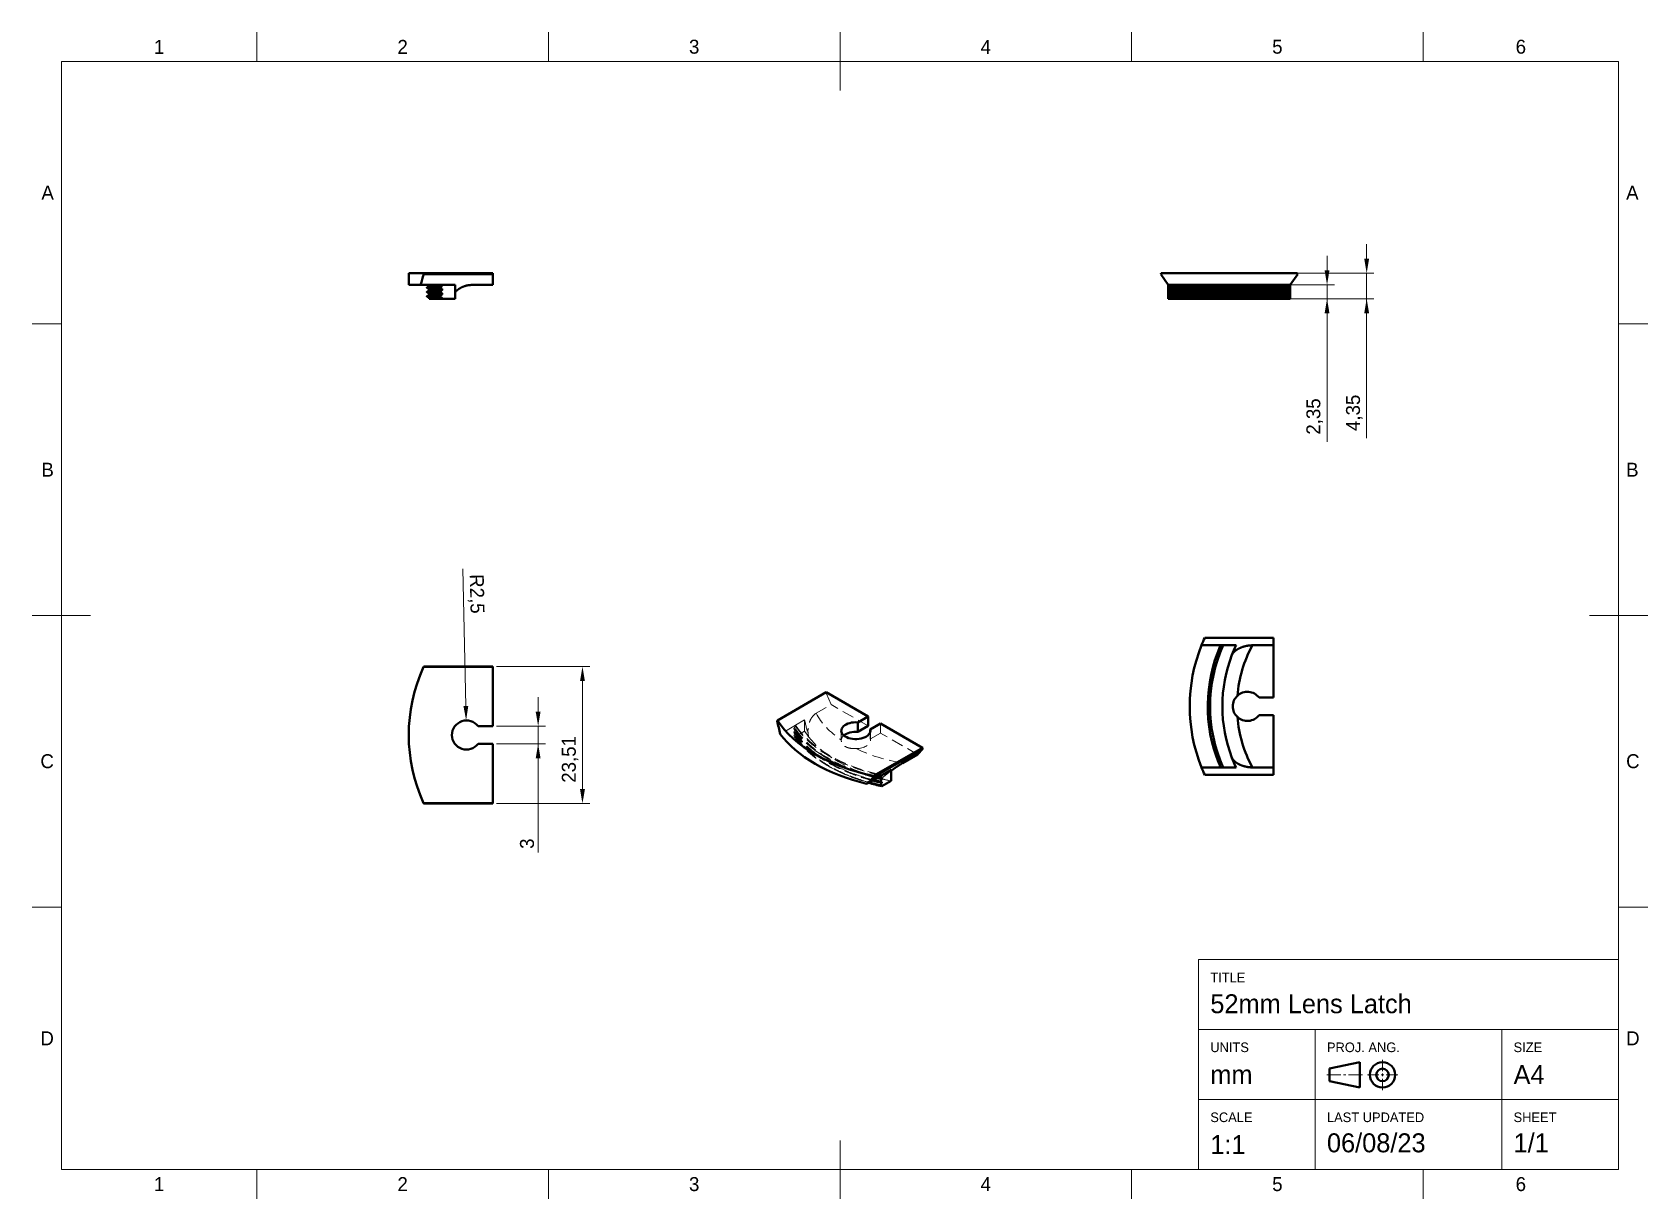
# Model space of a CAD drawing. Header units: millimetres. Extents: x 15 to 292, y 5 to 205.
import ezdxf

# ---------------------------------------------------------------- set-up
doc = ezdxf.new("R2010")
doc.units = ezdxf.units.MM
doc.linetypes.add('DraftedLine', pattern=[3, 2, -1])
for name, color, linetype in [('Annotations', 7, 'Continuous'), ('Border', 7, 'Continuous'), ('Geometries', 7, 'Continuous')]:
    doc.layers.add(name, color=color, linetype=linetype)
doc.styles.add('Shapr0', font='txt', dxfattribs={"height": 2.3925})
doc.styles.add('Shapr1', font='txt', dxfattribs={"height": 2.3925})
doc.styles.add('Shapr3', font='txt', dxfattribs={"height": 2.3925})
doc.styles.add('Shapr4', font='txt', dxfattribs={"height": 2.3925})
doc.dimstyles.new('ISO-25', dxfattribs={"dimtxt": 2.5, "dimasz": 2.5, "dimexe": 1.25, "dimexo": 0.625, "dimtad": 1, "dimtxsty": 'Standard', "dimcen": 2.5, "dimadec": 0, "dimazin": 0, "dimtfac": 1, "dimtmove": 0, "dimatfit": 3, "dimfxl": 1, "dimarcsym": 0})

msp = doc.modelspace()

# ---------------------------------------------------------------- texts
at = {"layer": 'Border', "linetype": 'Continuous', "lineweight": 15, "char_height": 2.393, "width": 2.3925, "style": 'Shapr0'}
for s, insert, attachment_point in [('1', (36.75, 201.304), 8), ('2', (78.5, 201.304), 8), ('3', (128.5, 201.304), 8), ('4', (178.5, 201.304), 8), ('5', (228.5, 201.304), 8), ('6', (270.25, 201.304), 8), ('A', (18.696, 177.5), 6), ('A', (288.304, 177.5), 4), ('B', (18.696, 130), 6), ('B', (288.304, 130), 4), ('C', (18.696, 80), 6), ('C', (288.304, 80), 4), ('D', (18.696, 32.5), 6), ('D', (288.304, 32.5), 4), ('1', (36.75, 8.696), 2), ('2', (78.5, 8.696), 2), ('3', (128.5, 8.696), 2), ('4', (178.5, 8.696), 2), ('5', (228.5, 8.696), 2), ('6', (270.25, 8.696), 2)]:
    msp.add_mtext(s, dxfattribs=dict(at, insert=insert, attachment_point=attachment_point))
at = {"layer": 'Border', "linetype": 'Continuous', "lineweight": 15, "attachment_point": 1, "style": 'Shapr1'}
for s, insert, char_height in [('TITLE', (217, 43.75), 1.65), ('52mm Lens Latch', (217, 40.052), 3.25), ('UNITS', (217, 31.783), 1.65), ('PROJ. ANG.', (237, 31.783), 1.65), ('SIZE', (269, 31.783), 1.65), ('A4', (269, 27.9), 3.25), ('mm', (217, 27.9), 3.25), ('SCALE', (217, 19.783), 1.65), ('LAST UPDATED', (237, 19.783), 1.65), ('SHEET', (269, 19.783), 1.65), ('1:1', (217, 15.9), 3.25), ('06/08/23', (237, 16.204), 3.25), ('1/1', (269, 16.204), 3.25)]:
    msp.add_mtext(s, dxfattribs=dict(at, insert=insert, char_height=char_height))

# ---------------------------------------------------------------- blocks, each defined once
blk = doc.blocks.new('*D2')
at = {"layer": 'Annotations', "color": 0, "linetype": 'Continuous', "lineweight": 15}
for p, q in [((94.57, 96.26), (110.59, 96.26)), ((109.34, 75.24), (109.34, 93.76)), ((94.57, 72.74), (110.59, 72.74))]:
    blk.add_line(p, q, dxfattribs=at)
at = {"layer": 'Annotations', "color": 0}
for points in [[(109.76, 93.76), (108.92, 93.76), (109.34, 96.26)], [(108.92, 75.24), (109.76, 75.24), (109.34, 72.74)]]:
    blk.add_solid(points, dxfattribs=at)
at = {"layer": 'Defpoints', "color": 0}
for p in [(93.95, 96.26), (109.34, 96.26), (93.95, 72.74)]:
    blk.add_point(p, dxfattribs=at)
at = {"layer": 'Annotations', "color": 0, "lineweight": 15, "insert": (107.22, 80.33), "char_height": 2.393, "attachment_point": 5, "rotation": 90, "style": 'Shapr4'}
blk.add_mtext('\\A1;23,51', dxfattribs=at)
blk = doc.blocks.new('*D3')
at = {"layer": 'Annotations', "color": 0, "linetype": 'Continuous', "lineweight": 15}
blk.add_line((89.34, 89.5), (88.85, 113), dxfattribs=at)
at = {"layer": 'Annotations', "color": 0}
blk.add_solid([(88.93, 89.49), (89.76, 89.51), (89.39, 87)], dxfattribs=at)
at = {"layer": 'Defpoints', "color": 0}
for p in [(89.39, 87), (89.45, 84.5)]:
    blk.add_point(p, dxfattribs=at)
at = {"layer": 'Annotations', "color": 0, "lineweight": 15, "insert": (91.06, 108.7), "char_height": 2.393, "attachment_point": 5, "rotation": 271.2087, "style": 'Shapr4'}
blk.add_mtext('\\A1;R2,5', dxfattribs=at)
blk = doc.blocks.new('*D4')
at = {"layer": 'Annotations', "color": 0, "linetype": 'Continuous', "lineweight": 15}
for p, q in [((101.74, 88.5), (101.74, 91)), ((94.57, 86), (102.99, 86)), ((101.74, 83), (101.74, 86)), ((94.57, 83), (102.99, 83)), ((101.74, 83), (101.74, 64.37)), ((101.74, 80.5), (101.74, 78))]:
    blk.add_line(p, q, dxfattribs=at)
at = {"layer": 'Annotations', "color": 0}
for points in [[(101.32, 88.5), (102.15, 88.5), (101.74, 86)], [(102.15, 80.5), (101.32, 80.5), (101.74, 83)]]:
    blk.add_solid(points, dxfattribs=at)
at = {"layer": 'Defpoints', "color": 0}
for p in [(93.95, 86), (101.74, 86), (93.95, 83)]:
    blk.add_point(p, dxfattribs=at)
at = {"layer": 'Annotations', "color": 0, "lineweight": 15, "insert": (99.84, 65.87), "char_height": 2.393, "attachment_point": 5, "rotation": 90, "style": 'Shapr4'}
blk.add_mtext('\\A1;3', dxfattribs=at)
blk = doc.blocks.new('*D5')
at = {"layer": 'Annotations', "color": 0, "linetype": 'Continuous', "lineweight": 15}
for p, q in [((243.81, 166.18), (243.81, 168.68)), ((209.2, 163.68), (245.06, 163.68)), ((243.81, 163.68), (243.81, 159.32)), ((210.41, 159.32), (245.06, 159.32)), ((243.81, 159.32), (243.81, 135.41)), ((243.81, 156.82), (243.81, 154.32))]:
    blk.add_line(p, q, dxfattribs=at)
at = {"layer": 'Annotations', "color": 0}
for points in [[(243.39, 166.18), (244.23, 166.18), (243.81, 163.68)], [(244.23, 156.82), (243.39, 156.82), (243.81, 159.32)]]:
    blk.add_solid(points, dxfattribs=at)
at = {"layer": 'Defpoints', "color": 0}
for p in [(208.58, 163.68), (209.78, 159.32), (243.81, 159.32)]:
    blk.add_point(p, dxfattribs=at)
at = {"layer": 'Annotations', "color": 0, "lineweight": 15, "insert": (241.69, 139.75), "char_height": 2.393, "attachment_point": 5, "rotation": 90, "style": 'Shapr3'}
blk.add_mtext('\\A1;4,35', dxfattribs=at)
blk = doc.blocks.new('*D6')
at = {"layer": 'Annotations', "color": 0, "linetype": 'Continuous', "lineweight": 15}
for p, q in [((237.02, 164.18), (237.02, 166.68)), ((210.41, 161.68), (238.27, 161.68)), ((237.02, 161.68), (237.02, 159.32)), ((210.41, 159.32), (238.27, 159.32)), ((237.02, 159.32), (237.02, 134.78)), ((237.02, 156.82), (237.02, 154.32))]:
    blk.add_line(p, q, dxfattribs=at)
at = {"layer": 'Annotations', "color": 0}
for points in [[(236.6, 164.18), (237.43, 164.18), (237.02, 161.68)], [(237.43, 156.82), (236.6, 156.82), (237.02, 159.32)]]:
    blk.add_solid(points, dxfattribs=at)
at = {"layer": 'Defpoints', "color": 0}
for p in [(209.78, 161.68), (209.78, 159.32), (237.02, 159.32)]:
    blk.add_point(p, dxfattribs=at)
at = {"layer": 'Annotations', "color": 0, "lineweight": 15, "insert": (234.89, 139.12), "char_height": 2.393, "attachment_point": 5, "rotation": 90, "style": 'Shapr3'}
blk.add_mtext('\\A1;2,35', dxfattribs=at)
blk = doc.blocks.new('*U7')
at = {"layer": 'Border', "linetype": 'Continuous', "lineweight": 15}
for p, q in [((287, 46), (215, 46)), ((215, 10), (215, 46)), ((287, 10), (287, 46)), ((287, 34), (215, 34)), ((235, 10), (235, 34)), ((267, 10), (267, 34)), ((246.53, 26.88), (246.53, 28.83)), ((237, 26.23), (239.38, 26.23)), ((239.82, 26.23), (240.25, 26.23)), ((243.07, 26.23), (240.68, 26.23)), ((245.88, 26.23), (243.93, 26.23)), ((246.32, 26.23), (246.75, 26.23)), ((246.53, 26.02), (246.53, 26.45)), ((246.53, 25.58), (246.53, 23.63)), ((247.18, 26.23), (249.13, 26.23)), ((287, 22), (215, 22)), ((287, 10), (215, 10))]:
    blk.add_line(p, q, dxfattribs=at)
at = {"layer": 'Border', "linetype": 'Continuous', "lineweight": 40}
for p, q in [((237.43, 27.32), (242.63, 28.4)), ((242.63, 28.4), (242.63, 24.07)), ((237.43, 27.32), (237.43, 25.15)), ((237.43, 25.15), (242.63, 24.07))]:
    blk.add_line(p, q, dxfattribs=at)
for radius in [2.17, 1.08]:
    blk.add_circle((246.53, 26.23), radius, dxfattribs=at)

# ---------------------------------------------------------------- dimensions: what is measured, and where the dimension line sits
at = {"layer": 'Annotations', "linetype": 'Continuous', "lineweight": 15}
for base, p1, p2, override, picture, middle in [((243.811, 159.325), (208.58, 163.675), (209.78, 159.325), {"dimscale": 1, "dimgap": 0.7, "dimdec": 2, "dimlfac": 1, "dimrnd": 0.01, "dimzin": 8, "dimdsep": 44, "dimtxsty": 'Shapr3', "dimse1": 0, "dimse2": 0, "dimadec": 2, "dimtol": 0, "dimlim": 0, "dimtp": 0, "dimtm": 0, "dimtfac": 0.6, "dimtdec": 8, "dimfrac": 2, "dimtolj": 1, "dimlwd": 15, "dimlwe": 15}, '*D5', (243.811, 139.751)), ((237.016, 159.325), (209.78, 161.675), (209.78, 159.325), {"dimscale": 1, "dimgap": 0.7, "dimdec": 2, "dimlfac": 1, "dimrnd": 0.01, "dimzin": 8, "dimdsep": 44, "dimtxsty": 'Shapr3', "dimse1": 0, "dimse2": 0, "dimadec": 2, "dimtol": 0, "dimlim": 0, "dimtp": 0, "dimtm": 0, "dimtfac": 0.6, "dimtdec": 8, "dimfrac": 2, "dimtolj": 1, "dimlwd": 15, "dimlwe": 15}, '*D6', (237.016, 139.121)), ((109.341, 96.255), (93.947, 72.745), (93.947, 96.255), {"dimscale": 1, "dimgap": 0.7, "dimdec": 2, "dimlfac": 1, "dimrnd": 0.01, "dimzin": 8, "dimdsep": 44, "dimtxsty": 'Shapr4', "dimse1": 0, "dimse2": 0, "dimadec": 2, "dimtol": 0, "dimlim": 0, "dimtp": 0, "dimtm": 0, "dimtfac": 0.6, "dimtdec": 8, "dimfrac": 2, "dimtolj": 1, "dimlwd": 15, "dimlwe": 15}, '*D2', (109.341, 80.331)), ((101.736, 86), (93.947, 83), (93.947, 86), {"dimscale": 1, "dimgap": 0.7, "dimdec": 2, "dimlfac": 1, "dimrnd": 0.01, "dimzin": 8, "dimdsep": 44, "dimtxsty": 'Shapr4', "dimse1": 0, "dimse2": 0, "dimadec": 2, "dimtol": 0, "dimlim": 0, "dimtp": 0, "dimtm": 0, "dimtfac": 0.6, "dimtdec": 8, "dimfrac": 2, "dimtolj": 1, "dimlwd": 15, "dimlwe": 15}, '*D4', (101.736, 65.871))]:
    dim = msp.add_linear_dim(base=base, p1=p1, p2=p2, angle=90, dimstyle='ISO-25', override=override, dxfattribs=at)
    dim.commit()
    dim.dimension.update_dxf_attribs({"geometry": picture, "text_midpoint": middle, "dimtype": 160})
dim = msp.add_radius_dim(center=(89.448, 84.5), mpoint=(89.395, 86.999), dimstyle='ISO-25', override={"dimscale": 1, "dimgap": 0.7, "dimdec": 2, "dimlfac": 1, "dimrnd": 0.01, "dimzin": 8, "dimdsep": 44, "dimtxsty": 'Shapr4', "dimcen": 0, "dimadec": 2, "dimtol": 0, "dimlim": 0, "dimtp": 0, "dimtm": 0, "dimtfac": 0.6, "dimtdec": 8, "dimtofl": 0, "dimfrac": 2, "dimtolj": 1, "dimlwd": 15, "dimlwe": 15}, dxfattribs=at)
dim.commit()
dim.dimension.update_dxf_attribs({"geometry": '*D3', "text_midpoint": (88.938, 108.651), "dimtype": 164})

# ---------------------------------------------------------------- linework, layer by layer
at = {"layer": 'Border', "linetype": 'Continuous', "lineweight": 15}
for p, q in [((53.5, 200), (53.5, 205)), ((103.5, 200), (103.5, 205)), ((153.5, 195), (153.5, 205)), ((203.5, 200), (203.5, 205)), ((253.5, 200), (253.5, 205)), ((287, 200), (20, 200)), ((20, 200), (20, 10)), ((287, 10), (287, 200)), ((20, 155), (15, 155)), ((287, 155), (292, 155)), ((25, 105), (15, 105)), ((282, 105), (292, 105)), ((20, 55), (15, 55)), ((287, 55), (292, 55)), ((153.5, 15), (153.5, 5)), ((20, 10), (287, 10)), ((53.5, 10), (53.5, 5)), ((103.5, 10), (103.5, 5)), ((203.5, 10), (203.5, 5)), ((253.5, 10), (253.5, 5))]:
    msp.add_line(p, q, dxfattribs=at)
at = {"layer": 'Geometries', "linetype": 'Continuous', "lineweight": 40}
for p, q in [((79.552, 163.675), (79.552, 161.675)), ((82.1, 163.675), (79.552, 163.675)), ((82.1, 163.675), (93.947, 163.675)), ((93.947, 163.511), (82.14, 163.511)), ((93.947, 163.675), (93.947, 163.511)), ((93.947, 161.675), (93.947, 163.511)), ((208.58, 163.675), (208.495, 163.511)), ((209.78, 161.675), (208.495, 163.511)), ((231.92, 163.675), (208.58, 163.675)), ((230.72, 161.675), (232.005, 163.511)), ((232.005, 163.511), (231.92, 163.675)), ((81.584, 161.675), (79.552, 161.675)), ((83.052, 161.675), (81.584, 161.675)), ((85.301, 161.675), (83.052, 161.675)), ((83.052, 161.675), (83.052, 161.498)), ((83.053, 161.498), (83.052, 161.498)), ((83.052, 160.939), (83.052, 160.939)), ((83.052, 160.939), (83.052, 160.748)), ((83.053, 160.748), (83.052, 160.748)), ((84.936, 161.219), (84.857, 161.269)), ((85.301, 161.675), (87.507, 161.675)), ((85.301, 161.548), (85.301, 161.675)), ((85.301, 160.798), (85.301, 160.99)), ((87.507, 161.675), (87.507, 160.46)), ((90.303, 161.675), (93.947, 161.675)), ((209.78, 161.675), (209.78, 161.675)), ((209.78, 161.447), (209.78, 161.675)), ((230.72, 161.675), (209.78, 161.675)), ((209.78, 161.17), (209.78, 161.447)), ((209.78, 160.889), (209.78, 161.17)), ((209.78, 160.697), (209.78, 160.889)), ((209.78, 160.42), (209.78, 160.697)), ((230.72, 161.548), (230.72, 161.675)), ((230.72, 161.675), (230.72, 161.675)), ((230.72, 161.548), (230.72, 161.269)), ((230.72, 161.219), (230.72, 161.269)), ((230.72, 161.219), (230.72, 160.99)), ((230.72, 160.798), (230.72, 160.99)), ((230.72, 160.798), (230.72, 160.519)), ((83.052, 160.189), (83.052, 159.998)), ((83.053, 159.998), (83.052, 159.998)), ((83.052, 159.439), (83.052, 159.325)), ((85.301, 159.325), (83.052, 159.325)), ((84.936, 160.469), (84.857, 160.519)), ((84.936, 159.719), (84.857, 159.769)), ((84.936, 159.719), (85.301, 159.49)), ((85.301, 160.048), (85.301, 160.24)), ((85.301, 159.325), (85.301, 159.49)), ((85.301, 159.325), (87.507, 159.325)), ((87.507, 160.46), (87.507, 159.325)), ((209.78, 160.139), (209.78, 160.42)), ((209.78, 159.947), (209.78, 160.139)), ((209.78, 159.67), (209.78, 159.947)), ((209.78, 159.389), (209.78, 159.67)), ((209.78, 159.325), (209.78, 159.389)), ((230.72, 159.325), (209.78, 159.325)), ((230.72, 160.469), (230.72, 160.519)), ((230.72, 160.469), (230.72, 160.24)), ((230.72, 160.048), (230.72, 160.24)), ((230.72, 160.048), (230.72, 159.769)), ((230.72, 159.719), (230.72, 159.769)), ((230.72, 159.719), (230.72, 159.49)), ((230.72, 159.325), (230.72, 159.49)), ((218.767, 99.889), (215.494, 99.889)), ((227.858, 101.175), (216.051, 101.175)), ((218.767, 99.889), (218.714, 99.768)), ((218.767, 99.889), (218.714, 99.768)), ((218.768, 99.89), (218.767, 99.889)), ((218.768, 99.89), (218.767, 99.889)), ((218.847, 99.89), (218.768, 99.89)), ((218.847, 99.89), (219.212, 99.89)), ((219.212, 99.89), (221.418, 99.89)), ((224.214, 99.889), (227.858, 99.889)), ((227.858, 99.889), (227.858, 101.175)), ((227.858, 99.889), (227.858, 90.92)), ((93.947, 96.17), (82.1, 96.17)), ((82.14, 96.255), (93.947, 96.255)), ((93.947, 96.255), (93.947, 96.17)), ((93.947, 86), (93.947, 96.17)), ((151.146, 91.848), (142.769, 87.011)), ((158.337, 87.696), (151.146, 91.848)), ((227.858, 90.92), (225.358, 90.92)), ((93.947, 86), (91.448, 86)), ((158.337, 87.696), (156.569, 86.675)), ((156.569, 86.675), (156.569, 85.042)), ((158.337, 86.063), (156.569, 85.042)), ((158.337, 87.696), (158.337, 86.063)), ((160.458, 86.471), (158.691, 85.45)), ((167.65, 82.319), (160.458, 86.471)), ((227.858, 87.92), (225.358, 87.92)), ((227.858, 87.92), (227.858, 78.95)), ((158.691, 85.45), (158.691, 85.042)), ((93.947, 83), (91.448, 83)), ((93.947, 72.83), (93.947, 83)), ((159.273, 77.482), (167.65, 82.319)), ((167.71, 82.15), (159.361, 77.33)), ((164.224, 79.688), (166.801, 81.176)), ((166.801, 81.176), (167.71, 82.15)), ((167.65, 82.319), (167.71, 82.15)), ((160.556, 77.57), (159.96, 77.226)), ((160.687, 77.646), (160.556, 77.57)), ((160.687, 77.646), (162.247, 78.547)), ((160.687, 77.542), (160.687, 77.646)), ((162.247, 78.547), (162.247, 78.362)), ((162.247, 78.362), (162.247, 76.628)), ((218.767, 78.95), (215.494, 78.95)), ((216.051, 77.664), (227.858, 77.664)), ((218.767, 78.95), (218.713, 79.073)), ((218.767, 78.95), (218.713, 79.073)), ((218.767, 78.95), (218.768, 78.95)), ((218.767, 78.95), (218.768, 78.95)), ((219.212, 78.95), (218.768, 78.95)), ((219.212, 78.95), (221.418, 78.95)), ((224.214, 78.95), (227.858, 78.95)), ((227.858, 78.95), (227.858, 77.664)), ((158.374, 76.311), (158.058, 76.128)), ((158.483, 76.374), (158.374, 76.311)), ((159.057, 76.705), (158.483, 76.374)), ((159.212, 76.794), (159.057, 76.705)), ((159.796, 77.132), (159.212, 76.794)), ((159.96, 77.226), (159.796, 77.132)), ((160.429, 77.125), (160.373, 77.133)), ((160.429, 76.512), (160.373, 76.521)), ((160.429, 75.9), (160.373, 75.908)), ((160.429, 75.9), (160.687, 75.862)), ((160.67, 77.089), (160.687, 77.086)), ((160.687, 76.93), (160.687, 77.086)), ((160.687, 75.727), (162.247, 76.628)), ((160.687, 76.317), (160.687, 76.474)), ((160.687, 75.727), (160.687, 75.862)), ((82.1, 72.83), (93.947, 72.83)), ((93.947, 72.745), (82.14, 72.745)), ((93.947, 72.83), (93.947, 72.745))]:
    msp.add_line(p, q, dxfattribs=at)
at = {"layer": 'Geometries', "linetype": 'DraftedLine', "lineweight": 15}
for p, q in [((142.736, 86.928), (151.085, 91.749)), ((151.085, 91.749), (151.146, 91.848)), ((151.995, 89.724), (151.085, 91.749)), ((149.418, 88.237), (151.995, 89.724)), ((158.337, 86.063), (151.995, 89.724)), ((145.88, 86.195), (143.252, 84.677)), ((145.88, 86.195), (147.44, 87.096)), ((145.88, 86.008), (145.88, 86.195)), ((147.44, 87.096), (147.44, 85.177)), ((160.458, 86.471), (160.458, 84.838)), ((145.791, 85.279), (145.88, 85.396)), ((145.791, 84.667), (145.88, 84.784)), ((145.88, 85.396), (145.88, 85.553)), ((145.88, 84.276), (147.44, 85.177)), ((145.88, 84.784), (145.88, 84.94)), ((145.88, 84.276), (145.88, 84.328)), ((153.716, 83.613), (153.716, 85.246)), ((158.691, 85.042), (158.691, 83.817)), ((160.458, 84.838), (158.691, 83.817)), ((158.716, 83.613), (158.716, 85.246)), ((166.801, 81.176), (160.458, 84.838))]:
    msp.add_line(p, q, dxfattribs=at)
at = {"layer": 'Geometries', "linetype": 'Continuous', "lineweight": 40, "flags": 128}
for points in [[(83.052, 161.498), (83.045, 161.492), (83.037, 161.487), (83.03, 161.482), (83.024, 161.478), (83.018, 161.474), (83.013, 161.47), (83.008, 161.467), (83.004, 161.464), (83, 161.462), (82.998, 161.46), (82.995, 161.458), (82.994, 161.457), (82.992, 161.456), (82.991, 161.455), (82.99, 161.455), (82.989, 161.454), (82.988, 161.454), (82.987, 161.453), (82.986, 161.452), (82.983, 161.45), (82.98, 161.447), (82.975, 161.445), (82.97, 161.441), (82.966, 161.438), (82.961, 161.435), (82.956, 161.431), (82.951, 161.428), (82.933, 161.415), (82.914, 161.403), (82.893, 161.388), (82.872, 161.374), (82.852, 161.36), (82.829, 161.344), (82.805, 161.328), (82.781, 161.312), (82.757, 161.295), (82.752, 161.291), (82.747, 161.288), (82.742, 161.285), (82.737, 161.282), (82.733, 161.279), (82.73, 161.277), (82.727, 161.274), (82.724, 161.273), (82.722, 161.271), (82.72, 161.27), (82.719, 161.269), (82.718, 161.269), (82.718, 161.268), (82.717, 161.268), (82.716, 161.267), (82.715, 161.266), (82.713, 161.265), (82.711, 161.264), (82.708, 161.262), (82.705, 161.26), (82.701, 161.257), (82.696, 161.253), (82.691, 161.25), (82.685, 161.246), (82.678, 161.241), (82.671, 161.237), (82.664, 161.232), (82.656, 161.226), (82.647, 161.22)], [(84.857, 161.269), (84.803, 161.268), (84.75, 161.268), (84.698, 161.267), (84.646, 161.267), (84.596, 161.266), (84.546, 161.265), (84.497, 161.265), (84.449, 161.264), (84.402, 161.264), (84.354, 161.263), (84.306, 161.262), (84.26, 161.262), (84.214, 161.261), (84.169, 161.26), (84.124, 161.26), (84.08, 161.259), (84.037, 161.259), (83.994, 161.258), (83.952, 161.257), (83.911, 161.257), (83.87, 161.256), (83.83, 161.256), (83.79, 161.255), (83.755, 161.254), (83.72, 161.254), (83.685, 161.253), (83.652, 161.253), (83.618, 161.252), (83.585, 161.252), (83.55, 161.251), (83.516, 161.25), (83.482, 161.25), (83.449, 161.249), (83.416, 161.249), (83.384, 161.248), (83.353, 161.247), (83.325, 161.247), (83.297, 161.246), (83.27, 161.246), (83.244, 161.245), (83.218, 161.244), (83.193, 161.244), (83.168, 161.243), (83.144, 161.243), (83.12, 161.242), (83.097, 161.242), (83.075, 161.241), (83.053, 161.241), (83.033, 161.24), (83.013, 161.239), (82.994, 161.239), (82.976, 161.238), (82.958, 161.238), (82.937, 161.237), (82.918, 161.237), (82.899, 161.236), (82.881, 161.235), (82.863, 161.235), (82.846, 161.234), (82.83, 161.234), (82.816, 161.233), (82.802, 161.232), (82.789, 161.232), (82.777, 161.231), (82.765, 161.231), (82.753, 161.23), (82.743, 161.23), (82.732, 161.229), (82.723, 161.228), (82.714, 161.228), (82.705, 161.227), (82.697, 161.227), (82.689, 161.226), (82.681, 161.225), (82.674, 161.225), (82.668, 161.224), (82.663, 161.224), (82.659, 161.223), (82.656, 161.222), (82.653, 161.222), (82.65, 161.221), (82.649, 161.221), (82.647, 161.22), (82.647, 161.22)], [(82.647, 161.22), (82.647, 161.22), (82.647, 161.219), (82.647, 161.219), (82.647, 161.219)], [(82.647, 161.219), (82.655, 161.213), (82.663, 161.208), (82.67, 161.203), (82.676, 161.199), (82.682, 161.194), (82.688, 161.191), (82.693, 161.187), (82.697, 161.184), (82.701, 161.182), (82.704, 161.179), (82.707, 161.177), (82.709, 161.176), (82.711, 161.175), (82.713, 161.173), (82.714, 161.172), (82.716, 161.171), (82.72, 161.168), (82.724, 161.166), (82.727, 161.164), (82.73, 161.161), (82.734, 161.159), (82.737, 161.156), (82.741, 161.154), (82.746, 161.151), (82.778, 161.129), (82.79, 161.121), (82.801, 161.112), (82.813, 161.104), (82.825, 161.096), (82.838, 161.087), (82.851, 161.078), (82.865, 161.069), (82.878, 161.059), (82.893, 161.049), (82.908, 161.039), (82.914, 161.034), (82.921, 161.03), (82.928, 161.025), (82.934, 161.021), (82.94, 161.017), (82.946, 161.012), (82.953, 161.008), (82.958, 161.004), (82.963, 161.001), (82.967, 160.998), (82.971, 160.995), (82.974, 160.993), (82.975, 160.992), (82.976, 160.991), (82.978, 160.991), (82.979, 160.99), (82.981, 160.988), (82.983, 160.987), (82.986, 160.985), (82.99, 160.982), (82.994, 160.979), (82.999, 160.976), (83.004, 160.972), (83.01, 160.968), (83.016, 160.964), (83.023, 160.959), (83.03, 160.955), (83.037, 160.95), (83.045, 160.944), (83.052, 160.939)], [(83.052, 160.748), (83.045, 160.742), (83.037, 160.737), (83.03, 160.732), (83.024, 160.728), (83.018, 160.724), (83.013, 160.72), (83.008, 160.717), (83.004, 160.714), (83, 160.712), (82.998, 160.71), (82.995, 160.708), (82.994, 160.707), (82.992, 160.706), (82.991, 160.705), (82.99, 160.705), (82.989, 160.704), (82.988, 160.704), (82.987, 160.703), (82.986, 160.702), (82.983, 160.7), (82.98, 160.697), (82.975, 160.695), (82.97, 160.691), (82.966, 160.688), (82.961, 160.685), (82.956, 160.681), (82.951, 160.678), (82.933, 160.665), (82.914, 160.653), (82.893, 160.638), (82.872, 160.624), (82.852, 160.61), (82.829, 160.594), (82.805, 160.578), (82.781, 160.562), (82.757, 160.545), (82.752, 160.541), (82.747, 160.538), (82.742, 160.535), (82.737, 160.532), (82.733, 160.529), (82.73, 160.527), (82.727, 160.524), (82.724, 160.523), (82.722, 160.521), (82.72, 160.52), (82.719, 160.519), (82.718, 160.519), (82.718, 160.518), (82.717, 160.518), (82.716, 160.517), (82.715, 160.516), (82.713, 160.515), (82.711, 160.514), (82.708, 160.512), (82.705, 160.51), (82.701, 160.507), (82.696, 160.503), (82.691, 160.5), (82.685, 160.496), (82.678, 160.491), (82.671, 160.487), (82.664, 160.482), (82.656, 160.476), (82.647, 160.47)], [(83.052, 160.939), (83.053, 160.94), (83.054, 160.94), (83.056, 160.941), (83.059, 160.942), (83.062, 160.942), (83.066, 160.943), (83.071, 160.944), (83.077, 160.944), (83.084, 160.945), (83.091, 160.946), (83.091, 160.946), (83.091, 160.946), (83.091, 160.946), (83.092, 160.946), (83.092, 160.946), (83.092, 160.946), (83.092, 160.946), (83.092, 160.946), (83.093, 160.946), (83.097, 160.946), (83.106, 160.947), (83.115, 160.947), (83.125, 160.948), (83.136, 160.949), (83.148, 160.949), (83.16, 160.95), (83.174, 160.951), (83.188, 160.951), (83.202, 160.952), (83.218, 160.953), (83.234, 160.953), (83.251, 160.954), (83.269, 160.955), (83.288, 160.955), (83.307, 160.956), (83.328, 160.957), (83.348, 160.957), (83.37, 160.958), (83.393, 160.959), (83.416, 160.959), (83.44, 160.96), (83.465, 160.961), (83.49, 160.961), (83.516, 160.962), (83.543, 160.963), (83.571, 160.963), (83.6, 160.964), (83.629, 160.965), (83.659, 160.965), (83.69, 160.966), (83.721, 160.967), (83.754, 160.967), (83.787, 160.968), (83.82, 160.968), (83.848, 160.969), (83.877, 160.97), (83.906, 160.97), (83.936, 160.971), (83.966, 160.971), (83.996, 160.972), (84.028, 160.972), (84.059, 160.973), (84.091, 160.973), (84.124, 160.974), (84.164, 160.975), (84.206, 160.975), (84.248, 160.976), (84.291, 160.976), (84.312, 160.977), (84.323, 160.977), (84.324, 160.977), (84.324, 160.977), (84.324, 160.977), (84.324, 160.977), (84.324, 160.977), (84.325, 160.977), (84.326, 160.977), (84.331, 160.977), (84.353, 160.977), (84.398, 160.978), (84.443, 160.979), (84.489, 160.979), (84.536, 160.98), (84.584, 160.981), (84.632, 160.981), (84.681, 160.982), (84.731, 160.983), (84.781, 160.983), (84.832, 160.984), (84.877, 160.985), (84.922, 160.985), (84.967, 160.986), (85.013, 160.986), (85.06, 160.987), (85.107, 160.987), (85.155, 160.988), (85.203, 160.988), (85.252, 160.989), (85.301, 160.99)], [(85.301, 161.548), (85.252, 161.547), (85.203, 161.547), (85.155, 161.546), (85.108, 161.545), (85.061, 161.545), (85.014, 161.544), (84.968, 161.544), (84.923, 161.543), (84.878, 161.543), (84.833, 161.542), (84.789, 161.541), (84.746, 161.541), (84.696, 161.54), (84.647, 161.54), (84.599, 161.539), (84.551, 161.538), (84.504, 161.538), (84.457, 161.537), (84.412, 161.536), (84.367, 161.536), (84.345, 161.535), (84.334, 161.535), (84.328, 161.535), (84.326, 161.535), (84.324, 161.535), (84.324, 161.535), (84.324, 161.535), (84.324, 161.535), (84.323, 161.535), (84.321, 161.535), (84.31, 161.535), (84.267, 161.534), (84.224, 161.533), (84.183, 161.533), (84.142, 161.532), (84.101, 161.532), (84.062, 161.531), (84.023, 161.53), (83.985, 161.53), (83.948, 161.529), (83.912, 161.528), (83.876, 161.528), (83.841, 161.527), (83.807, 161.526), (83.773, 161.526), (83.741, 161.525), (83.709, 161.524), (83.677, 161.524), (83.647, 161.523), (83.617, 161.522), (83.588, 161.522), (83.559, 161.521), (83.532, 161.52), (83.505, 161.52), (83.479, 161.519), (83.454, 161.518), (83.43, 161.518), (83.406, 161.517), (83.383, 161.516), (83.361, 161.516), (83.34, 161.515), (83.319, 161.514), (83.299, 161.514), (83.28, 161.513), (83.262, 161.512), (83.244, 161.512), (83.227, 161.511), (83.211, 161.51), (83.196, 161.51), (83.181, 161.509), (83.168, 161.508), (83.155, 161.508), (83.143, 161.507), (83.131, 161.507), (83.121, 161.506), (83.111, 161.505), (83.102, 161.505), (83.093, 161.504), (83.092, 161.504), (83.092, 161.504), (83.092, 161.504), (83.092, 161.504), (83.092, 161.504), (83.092, 161.504), (83.091, 161.504), (83.091, 161.504), (83.09, 161.504), (83.087, 161.503), (83.08, 161.503), (83.074, 161.502), (83.069, 161.501), (83.064, 161.501), (83.061, 161.5), (83.058, 161.5), (83.055, 161.499), (83.054, 161.498), (83.053, 161.498)], [(85.301, 160.798), (85.252, 160.797), (85.204, 160.797), (85.157, 160.796), (85.109, 160.795), (85.063, 160.795), (85.017, 160.794), (84.971, 160.794), (84.926, 160.793), (84.881, 160.793), (84.837, 160.792), (84.794, 160.792), (84.751, 160.791), (84.701, 160.79), (84.652, 160.79), (84.603, 160.789), (84.556, 160.788), (84.509, 160.788), (84.462, 160.787), (84.417, 160.786), (84.372, 160.786), (84.328, 160.785), (84.325, 160.785), (84.324, 160.785), (84.324, 160.785), (84.324, 160.785), (84.324, 160.785), (84.324, 160.785), (84.323, 160.785), (84.321, 160.785), (84.31, 160.785), (84.267, 160.784), (84.224, 160.783), (84.183, 160.783), (84.142, 160.782), (84.102, 160.782), (84.063, 160.781), (84.024, 160.78), (83.986, 160.78), (83.949, 160.779), (83.912, 160.778), (83.877, 160.778), (83.842, 160.777), (83.808, 160.776), (83.774, 160.776), (83.742, 160.775), (83.71, 160.774), (83.678, 160.774), (83.648, 160.773), (83.618, 160.772), (83.589, 160.772), (83.561, 160.771), (83.533, 160.77), (83.507, 160.77), (83.481, 160.769), (83.456, 160.768), (83.431, 160.768), (83.408, 160.767), (83.385, 160.766), (83.362, 160.766), (83.341, 160.765), (83.321, 160.764), (83.301, 160.764), (83.282, 160.763), (83.263, 160.762), (83.245, 160.762), (83.229, 160.761), (83.212, 160.761), (83.197, 160.76), (83.183, 160.759), (83.169, 160.759), (83.156, 160.758), (83.144, 160.757), (83.132, 160.757), (83.122, 160.756), (83.112, 160.755), (83.103, 160.755), (83.094, 160.754), (83.092, 160.754), (83.092, 160.754), (83.092, 160.754), (83.092, 160.754), (83.092, 160.754), (83.092, 160.754), (83.091, 160.754), (83.091, 160.754), (83.089, 160.754), (83.082, 160.753), (83.076, 160.752), (83.07, 160.752), (83.065, 160.751), (83.061, 160.75), (83.059, 160.75), (83.056, 160.749), (83.055, 160.749), (83.053, 160.748), (83.053, 160.748)], [(85.301, 161.548), (84.945, 161.324), (84.857, 161.269)], [(85.301, 160.798), (84.945, 160.575), (84.857, 160.519)], [(84.936, 161.219), (85.055, 161.145), (85.174, 161.07), (85.292, 160.995), (85.301, 160.99)], [(87.507, 160.46), (87.526, 160.48), (87.56, 160.514), (87.594, 160.548), (87.629, 160.582), (87.664, 160.615), (87.7, 160.648), (87.737, 160.68), (87.774, 160.712), (87.811, 160.744), (87.849, 160.775), (87.887, 160.806), (87.926, 160.836), (87.966, 160.866), (88.008, 160.898), (88.051, 160.929), (88.094, 160.959), (88.127, 160.982), (88.161, 161.004), (88.194, 161.026), (88.228, 161.048), (88.262, 161.069), (88.296, 161.09), (88.33, 161.111), (88.365, 161.131), (88.4, 161.151), (88.436, 161.171), (88.471, 161.19), (88.507, 161.21), (88.543, 161.228), (88.579, 161.247), (88.616, 161.265), (88.653, 161.283), (88.69, 161.301), (88.727, 161.318), (88.765, 161.335), (88.802, 161.351), (88.84, 161.367), (88.878, 161.383), (88.917, 161.399), (88.955, 161.414), (88.994, 161.429), (89.033, 161.443), (89.073, 161.457), (89.112, 161.471), (89.155, 161.485), (89.198, 161.499), (89.241, 161.512), (89.285, 161.525), (89.329, 161.537), (89.373, 161.549), (89.417, 161.561), (89.462, 161.572), (89.502, 161.581), (89.543, 161.591), (89.584, 161.599), (89.625, 161.607), (89.666, 161.615), (89.707, 161.623), (89.748, 161.629), (89.79, 161.636), (89.831, 161.642), (89.873, 161.647), (89.915, 161.652), (89.957, 161.657), (89.998, 161.661), (90.04, 161.665), (90.082, 161.668), (90.127, 161.67), (90.171, 161.672), (90.215, 161.674), (90.259, 161.675), (90.303, 161.675)], [(230.72, 161.548), (230.61, 161.547), (230.5, 161.547), (230.39, 161.546), (230.28, 161.545), (230.169, 161.545), (230.058, 161.544), (229.947, 161.544), (229.836, 161.543), (229.724, 161.543), (229.612, 161.542), (229.5, 161.541), (229.388, 161.541), (229.257, 161.54), (229.126, 161.54), (228.994, 161.539), (228.862, 161.538), (228.73, 161.538), (228.597, 161.537), (228.465, 161.536), (228.332, 161.536), (228.265, 161.535), (228.232, 161.535), (228.215, 161.535), (228.207, 161.535), (228.203, 161.535), (228.202, 161.535), (228.202, 161.535), (228.202, 161.535), (228.2, 161.535), (228.191, 161.535), (228.158, 161.535), (228.025, 161.534), (227.891, 161.533), (227.757, 161.533), (227.623, 161.532), (227.488, 161.532), (227.354, 161.531), (227.219, 161.53), (227.084, 161.53), (226.949, 161.529), (226.813, 161.528), (226.678, 161.528), (226.542, 161.527), (226.406, 161.526), (226.27, 161.526), (226.134, 161.525), (225.997, 161.524), (225.86, 161.524), (225.723, 161.523), (225.585, 161.522), (225.447, 161.522), (225.309, 161.521), (225.172, 161.52), (225.034, 161.52), (224.896, 161.519), (224.758, 161.518), (224.62, 161.518), (224.482, 161.517), (224.343, 161.516), (224.205, 161.516), (224.066, 161.515), (223.928, 161.514), (223.789, 161.514), (223.65, 161.513), (223.51, 161.512), (223.37, 161.512), (223.23, 161.511), (223.09, 161.51), (222.951, 161.51), (222.812, 161.509), (222.672, 161.508), (222.532, 161.508), (222.393, 161.507), (222.253, 161.507), (222.113, 161.506), (221.973, 161.505), (221.833, 161.505), (221.693, 161.504), (221.675, 161.504), (221.667, 161.504), (221.662, 161.504), (221.661, 161.504), (221.661, 161.504), (221.66, 161.504), (221.659, 161.504), (221.655, 161.504), (221.637, 161.504), (221.567, 161.503), (221.427, 161.503), (221.287, 161.502), (221.158, 161.501), (221.028, 161.501), (220.899, 161.5), (220.769, 161.5), (220.639, 161.499), (220.509, 161.498), (220.38, 161.498), (220.25, 161.497), (220.11, 161.497), (219.97, 161.496), (219.829, 161.495), (219.689, 161.495), (219.549, 161.494), (219.409, 161.493), (219.268, 161.493), (219.128, 161.492), (218.988, 161.491), (218.848, 161.491), (218.708, 161.49), (218.568, 161.489), (218.428, 161.489), (218.288, 161.488), (218.149, 161.487), (218.009, 161.487), (217.869, 161.486), (217.73, 161.485), (217.59, 161.485), (217.451, 161.484), (217.311, 161.483), (217.171, 161.483), (217.031, 161.482), (216.891, 161.481), (216.752, 161.481), (216.613, 161.48), (216.475, 161.479), (216.336, 161.479), (216.197, 161.478), (216.059, 161.477), (215.921, 161.477), (215.782, 161.476), (215.644, 161.475), (215.507, 161.475), (215.369, 161.474), (215.231, 161.474), (215.094, 161.473), (215.025, 161.473), (215.023, 161.473), (215.023, 161.473), (215.023, 161.473), (215.022, 161.473), (215.02, 161.473), (215.011, 161.472), (214.977, 161.472), (214.84, 161.472), (214.703, 161.471), (214.566, 161.47), (214.43, 161.47), (214.293, 161.469), (214.157, 161.468), (214.021, 161.468), (213.885, 161.467), (213.749, 161.466), (213.614, 161.466), (213.478, 161.465), (213.343, 161.464), (213.208, 161.464), (213.074, 161.463), (212.939, 161.462), (212.805, 161.462), (212.671, 161.461), (212.537, 161.46), (212.402, 161.46), (212.268, 161.459), (212.135, 161.459), (212.002, 161.458), (211.869, 161.457), (211.737, 161.457), (211.605, 161.456), (211.473, 161.455), (211.342, 161.455), (211.21, 161.454), (211.079, 161.453), (210.949, 161.453), (210.818, 161.452), (210.688, 161.451), (210.558, 161.451), (210.428, 161.45), (210.298, 161.449), (210.169, 161.449), (210.039, 161.448), (209.909, 161.447), (209.78, 161.447)], [(230.72, 161.269), (230.598, 161.268), (230.476, 161.268), (230.353, 161.267), (230.231, 161.267), (230.108, 161.266), (229.987, 161.265), (229.866, 161.265), (229.744, 161.264), (229.623, 161.264), (229.498, 161.263), (229.374, 161.262), (229.249, 161.262), (229.124, 161.261), (228.999, 161.26), (228.873, 161.26), (228.747, 161.259), (228.622, 161.259), (228.496, 161.258), (228.369, 161.257), (228.243, 161.257), (228.117, 161.256), (227.99, 161.256), (227.863, 161.255), (227.746, 161.254), (227.63, 161.254), (227.513, 161.253), (227.395, 161.253), (227.278, 161.252), (227.161, 161.252), (227.032, 161.251), (226.903, 161.25), (226.775, 161.25), (226.646, 161.249), (226.516, 161.249), (226.387, 161.248), (226.257, 161.247), (226.138, 161.247), (226.019, 161.246), (225.9, 161.246), (225.781, 161.245), (225.661, 161.244), (225.541, 161.244), (225.422, 161.243), (225.302, 161.243), (225.182, 161.242), (225.062, 161.242), (224.941, 161.241), (224.821, 161.241), (224.708, 161.24), (224.594, 161.239), (224.48, 161.239), (224.366, 161.238), (224.252, 161.238), (224.121, 161.237), (223.989, 161.237), (223.857, 161.236), (223.724, 161.235), (223.592, 161.235), (223.46, 161.234), (223.328, 161.234), (223.206, 161.233), (223.085, 161.232), (222.963, 161.232), (222.842, 161.231), (222.72, 161.231), (222.599, 161.23), (222.477, 161.23), (222.355, 161.229), (222.234, 161.228), (222.112, 161.228), (221.99, 161.227), (221.869, 161.227), (221.725, 161.226), (221.582, 161.225), (221.438, 161.225), (221.295, 161.224), (221.173, 161.224), (221.051, 161.223), (220.93, 161.222), (220.808, 161.222), (220.686, 161.221), (220.564, 161.221), (220.449, 161.22), (220.334, 161.22), (220.218, 161.219), (220.103, 161.219), (219.988, 161.218), (219.86, 161.218), (219.731, 161.217), (219.602, 161.216), (219.474, 161.216), (219.345, 161.215), (219.217, 161.215), (219.088, 161.214), (218.96, 161.213), (218.827, 161.213), (218.693, 161.212), (218.56, 161.212), (218.427, 161.211), (218.294, 161.21), (218.161, 161.21), (218.028, 161.209), (217.906, 161.209), (217.784, 161.208), (217.663, 161.207), (217.541, 161.207), (217.419, 161.206), (217.298, 161.206), (217.176, 161.205), (217.055, 161.205), (216.934, 161.204), (216.812, 161.203), (216.691, 161.203), (216.57, 161.202), (216.456, 161.202), (216.342, 161.201), (216.228, 161.201), (216.115, 161.2), (216.001, 161.2), (215.881, 161.199), (215.76, 161.199), (215.64, 161.198), (215.52, 161.197), (215.4, 161.197), (215.28, 161.196), (215.14, 161.196), (214.999, 161.195), (214.858, 161.194), (214.718, 161.194), (214.593, 161.193), (214.468, 161.192), (214.343, 161.192), (214.218, 161.191), (214.093, 161.191), (213.968, 161.19), (213.844, 161.19), (213.72, 161.189), (213.602, 161.188), (213.484, 161.188), (213.366, 161.187), (213.248, 161.187), (213.131, 161.186), (213.013, 161.186), (212.903, 161.185), (212.792, 161.185), (212.682, 161.184), (212.572, 161.183), (212.462, 161.183), (212.339, 161.182), (212.217, 161.182), (212.094, 161.181), (211.972, 161.181), (211.851, 161.18), (211.729, 161.179), (211.607, 161.179), (211.486, 161.178), (211.365, 161.178), (211.244, 161.177), (211.124, 161.176), (211.004, 161.176), (210.883, 161.175), (210.764, 161.175), (210.644, 161.174), (210.525, 161.173), (210.4, 161.173), (210.275, 161.172), (210.151, 161.172), (210.027, 161.171), (209.903, 161.17), (209.78, 161.17)], [(209.78, 160.889), (209.89, 160.889), (210, 160.89), (210.11, 160.89), (210.22, 160.891), (210.331, 160.891), (210.442, 160.892), (210.553, 160.893), (210.664, 160.893), (210.776, 160.894), (210.888, 160.894), (211, 160.895), (211.112, 160.895), (211.243, 160.896), (211.374, 160.897), (211.506, 160.897), (211.638, 160.898), (211.77, 160.899), (211.902, 160.899), (212.035, 160.9), (212.168, 160.901), (212.301, 160.901), (212.434, 160.902), (212.568, 160.903), (212.702, 160.903), (212.837, 160.904), (212.972, 160.905), (213.107, 160.905), (213.242, 160.906), (213.377, 160.907), (213.512, 160.907), (213.648, 160.908), (213.783, 160.909), (213.919, 160.909), (214.055, 160.91), (214.191, 160.91), (214.327, 160.911), (214.464, 160.912), (214.601, 160.912), (214.737, 160.913), (214.874, 160.914), (215.012, 160.914), (215.02, 160.914), (215.022, 160.914), (215.023, 160.914), (215.024, 160.914), (215.028, 160.914), (215.045, 160.915), (215.114, 160.915), (215.251, 160.916), (215.389, 160.916), (215.527, 160.917), (215.664, 160.918), (215.802, 160.918), (215.941, 160.919), (216.079, 160.919), (216.217, 160.92), (216.356, 160.921), (216.495, 160.921), (216.627, 160.922), (216.76, 160.923), (216.893, 160.923), (217.026, 160.924), (217.159, 160.925), (217.293, 160.925), (217.426, 160.926), (217.559, 160.926), (217.693, 160.927), (217.826, 160.928), (217.96, 160.928), (218.093, 160.929), (218.227, 160.93), (218.361, 160.93), (218.495, 160.931), (218.628, 160.932), (218.762, 160.932), (218.896, 160.933), (219.03, 160.933), (219.164, 160.934), (219.298, 160.935), (219.434, 160.935), (219.57, 160.936), (219.706, 160.937), (219.842, 160.937), (219.978, 160.938), (220.114, 160.938), (220.25, 160.939), (220.39, 160.94), (220.53, 160.94), (220.671, 160.941), (220.811, 160.942), (220.951, 160.942), (221.091, 160.943), (221.232, 160.944), (221.372, 160.944), (221.512, 160.945), (221.652, 160.946), (221.656, 160.946), (221.658, 160.946), (221.66, 160.946), (221.66, 160.946), (221.66, 160.946), (221.66, 160.946), (221.661, 160.946), (221.662, 160.946), (221.666, 160.946), (221.684, 160.946), (221.754, 160.946), (221.894, 160.947), (222.034, 160.947), (222.173, 160.948), (222.313, 160.949), (222.453, 160.949), (222.593, 160.95), (222.732, 160.951), (222.872, 160.951), (223.011, 160.952), (223.151, 160.953), (223.29, 160.953), (223.429, 160.954), (223.568, 160.955), (223.707, 160.955), (223.846, 160.956), (223.985, 160.957), (224.124, 160.957), (224.263, 160.958), (224.401, 160.959), (224.539, 160.959), (224.677, 160.96), (224.816, 160.961), (224.953, 160.961), (225.091, 160.962), (225.229, 160.963), (225.367, 160.963), (225.504, 160.964), (225.641, 160.965), (225.778, 160.965), (225.915, 160.966), (226.051, 160.967), (226.188, 160.967), (226.324, 160.968), (226.461, 160.968), (226.571, 160.969), (226.682, 160.97), (226.793, 160.97), (226.903, 160.971), (227.014, 160.971), (227.124, 160.972), (227.234, 160.972), (227.344, 160.973), (227.454, 160.973), (227.564, 160.974), (227.698, 160.975), (227.832, 160.975), (227.966, 160.976), (228.099, 160.976), (228.166, 160.977), (228.199, 160.977), (228.201, 160.977), (228.202, 160.977), (228.202, 160.977), (228.202, 160.977), (228.202, 160.977), (228.203, 160.977), (228.208, 160.977), (228.224, 160.977), (228.291, 160.977), (228.424, 160.978), (228.556, 160.979), (228.689, 160.979), (228.821, 160.98), (228.953, 160.981), (229.085, 160.981), (229.216, 160.982), (229.347, 160.983), (229.478, 160.983), (229.609, 160.984), (229.721, 160.985), (229.833, 160.985), (229.945, 160.986), (230.056, 160.986), (230.167, 160.987), (230.278, 160.987), (230.389, 160.988), (230.5, 160.988), (230.61, 160.989), (230.72, 160.99)], [(230.72, 160.798), (230.611, 160.797), (230.502, 160.797), (230.393, 160.796), (230.284, 160.795), (230.174, 160.795), (230.064, 160.794), (229.954, 160.794), (229.844, 160.793), (229.733, 160.793), (229.622, 160.792), (229.511, 160.792), (229.4, 160.791), (229.269, 160.79), (229.138, 160.79), (229.007, 160.789), (228.875, 160.788), (228.743, 160.788), (228.611, 160.787), (228.479, 160.786), (228.346, 160.786), (228.213, 160.785), (228.205, 160.785), (228.203, 160.785), (228.203, 160.785), (228.202, 160.785), (228.202, 160.785), (228.202, 160.785), (228.2, 160.785), (228.191, 160.785), (228.158, 160.785), (228.025, 160.784), (227.891, 160.783), (227.758, 160.783), (227.624, 160.782), (227.49, 160.782), (227.356, 160.781), (227.221, 160.78), (227.087, 160.78), (226.952, 160.779), (226.817, 160.778), (226.681, 160.778), (226.546, 160.777), (226.41, 160.776), (226.274, 160.776), (226.138, 160.775), (226.002, 160.774), (225.865, 160.774), (225.728, 160.773), (225.591, 160.772), (225.453, 160.772), (225.316, 160.771), (225.178, 160.77), (225.041, 160.77), (224.904, 160.769), (224.766, 160.768), (224.628, 160.768), (224.49, 160.767), (224.352, 160.766), (224.214, 160.766), (224.076, 160.765), (223.937, 160.764), (223.799, 160.764), (223.66, 160.763), (223.521, 160.762), (223.381, 160.762), (223.242, 160.761), (223.102, 160.761), (222.963, 160.76), (222.824, 160.759), (222.685, 160.759), (222.545, 160.758), (222.406, 160.757), (222.266, 160.757), (222.127, 160.756), (221.987, 160.755), (221.847, 160.755), (221.708, 160.754), (221.673, 160.754), (221.664, 160.754), (221.662, 160.754), (221.661, 160.754), (221.661, 160.754), (221.66, 160.754), (221.66, 160.754), (221.658, 160.754), (221.649, 160.754), (221.614, 160.754), (221.474, 160.753), (221.335, 160.752), (221.195, 160.752), (221.055, 160.751), (220.915, 160.75), (220.782, 160.75), (220.649, 160.749), (220.516, 160.748), (220.383, 160.748), (220.25, 160.747), (220.11, 160.747), (219.97, 160.746), (219.83, 160.745), (219.69, 160.745), (219.55, 160.744), (219.41, 160.743), (219.271, 160.743), (219.131, 160.742), (218.991, 160.741), (218.851, 160.741), (218.712, 160.74), (218.572, 160.739), (218.432, 160.739), (218.293, 160.738), (218.153, 160.737), (218.014, 160.737), (217.874, 160.736), (217.735, 160.735), (217.596, 160.735), (217.457, 160.734), (217.317, 160.733), (217.178, 160.733), (217.038, 160.732), (216.899, 160.731), (216.76, 160.731), (216.621, 160.73), (216.483, 160.729), (216.345, 160.729), (216.206, 160.728), (216.068, 160.727), (215.93, 160.727), (215.792, 160.726), (215.655, 160.726), (215.517, 160.725), (215.38, 160.724), (215.242, 160.724), (215.105, 160.723), (215.037, 160.723), (215.028, 160.723), (215.024, 160.723), (215.023, 160.723), (215.023, 160.723), (215.023, 160.723), (215.022, 160.723), (215.021, 160.723), (215.017, 160.722), (215, 160.722), (214.931, 160.722), (214.795, 160.721), (214.658, 160.721), (214.522, 160.72), (214.385, 160.719), (214.249, 160.719), (214.113, 160.718), (213.978, 160.718), (213.842, 160.717), (213.707, 160.716), (213.571, 160.716), (213.45, 160.715), (213.33, 160.714), (213.209, 160.714), (213.088, 160.713), (212.968, 160.713), (212.848, 160.712), (212.728, 160.711), (212.608, 160.711), (212.488, 160.71), (212.369, 160.71), (212.25, 160.709), (212.131, 160.708), (212.012, 160.708), (211.893, 160.707), (211.775, 160.707), (211.656, 160.706), (211.538, 160.706), (211.42, 160.705), (211.303, 160.704), (211.185, 160.704), (211.068, 160.703), (210.951, 160.703), (210.834, 160.702), (210.718, 160.701), (210.6, 160.701), (210.482, 160.7), (210.364, 160.7), (210.247, 160.699), (210.13, 160.698), (210.013, 160.698), (209.896, 160.697), (209.78, 160.697)], [(84.857, 160.519), (84.803, 160.518), (84.75, 160.518), (84.698, 160.517), (84.646, 160.517), (84.596, 160.516), (84.546, 160.515), (84.497, 160.515), (84.449, 160.514), (84.402, 160.514), (84.354, 160.513), (84.306, 160.512), (84.26, 160.512), (84.214, 160.511), (84.169, 160.51), (84.124, 160.51), (84.08, 160.509), (84.037, 160.509), (83.994, 160.508), (83.952, 160.507), (83.911, 160.507), (83.87, 160.506), (83.83, 160.506), (83.79, 160.505), (83.755, 160.504), (83.72, 160.504), (83.685, 160.503), (83.652, 160.503), (83.618, 160.502), (83.585, 160.502), (83.55, 160.501), (83.516, 160.5), (83.482, 160.5), (83.449, 160.499), (83.416, 160.499), (83.384, 160.498), (83.353, 160.497), (83.325, 160.497), (83.297, 160.496), (83.27, 160.496), (83.244, 160.495), (83.218, 160.494), (83.193, 160.494), (83.168, 160.493), (83.144, 160.493), (83.12, 160.492), (83.097, 160.492), (83.075, 160.491), (83.053, 160.491), (83.033, 160.49), (83.013, 160.489), (82.994, 160.489), (82.976, 160.488), (82.958, 160.488), (82.937, 160.487), (82.918, 160.487), (82.899, 160.486), (82.881, 160.485), (82.863, 160.485), (82.846, 160.484), (82.83, 160.484), (82.816, 160.483), (82.802, 160.482), (82.789, 160.482), (82.777, 160.481), (82.765, 160.481), (82.753, 160.48), (82.743, 160.48), (82.732, 160.479), (82.723, 160.478), (82.714, 160.478), (82.705, 160.477), (82.697, 160.477), (82.689, 160.476), (82.681, 160.475), (82.674, 160.475), (82.668, 160.474), (82.663, 160.474), (82.659, 160.473), (82.656, 160.472), (82.653, 160.472), (82.65, 160.471), (82.649, 160.471), (82.647, 160.47), (82.647, 160.47)], [(82.647, 160.47), (82.647, 160.47), (82.647, 160.469), (82.647, 160.469), (82.647, 160.469)], [(82.647, 160.469), (82.655, 160.463), (82.663, 160.458), (82.67, 160.453), (82.676, 160.449), (82.682, 160.444), (82.688, 160.441), (82.693, 160.437), (82.697, 160.434), (82.701, 160.432), (82.704, 160.429), (82.707, 160.427), (82.709, 160.426), (82.711, 160.425), (82.713, 160.423), (82.714, 160.422), (82.716, 160.421), (82.72, 160.418), (82.724, 160.416), (82.727, 160.414), (82.73, 160.411), (82.734, 160.409), (82.737, 160.406), (82.741, 160.404), (82.746, 160.401), (82.778, 160.379), (82.79, 160.371), (82.801, 160.362), (82.813, 160.354), (82.825, 160.346), (82.838, 160.337), (82.851, 160.328), (82.865, 160.319), (82.878, 160.309), (82.893, 160.299), (82.908, 160.289), (82.914, 160.284), (82.921, 160.28), (82.928, 160.275), (82.934, 160.271), (82.94, 160.267), (82.946, 160.262), (82.953, 160.258), (82.958, 160.254), (82.963, 160.251), (82.967, 160.248), (82.971, 160.245), (82.974, 160.243), (82.975, 160.242), (82.976, 160.241), (82.978, 160.241), (82.979, 160.24), (82.981, 160.238), (82.983, 160.237), (82.986, 160.235), (82.99, 160.232), (82.994, 160.229), (82.999, 160.226), (83.004, 160.222), (83.01, 160.218), (83.016, 160.214), (83.023, 160.209), (83.03, 160.205), (83.037, 160.2), (83.045, 160.194), (83.052, 160.189)], [(83.052, 159.998), (83.045, 159.992), (83.037, 159.987), (83.03, 159.982), (83.024, 159.978), (83.018, 159.974), (83.013, 159.97), (83.008, 159.967), (83.004, 159.964), (83, 159.962), (82.998, 159.96), (82.995, 159.958), (82.994, 159.957), (82.992, 159.956), (82.991, 159.955), (82.99, 159.955), (82.989, 159.954), (82.988, 159.954), (82.987, 159.953), (82.986, 159.952), (82.983, 159.95), (82.98, 159.947), (82.975, 159.945), (82.97, 159.941), (82.966, 159.938), (82.961, 159.935), (82.956, 159.931), (82.951, 159.928), (82.933, 159.915), (82.914, 159.903), (82.893, 159.888), (82.872, 159.874), (82.852, 159.86), (82.829, 159.844), (82.805, 159.828), (82.781, 159.812), (82.757, 159.795), (82.752, 159.791), (82.747, 159.788), (82.742, 159.785), (82.737, 159.782), (82.733, 159.779), (82.73, 159.777), (82.727, 159.774), (82.724, 159.773), (82.722, 159.771), (82.72, 159.77), (82.719, 159.769), (82.718, 159.769), (82.718, 159.768), (82.717, 159.768), (82.716, 159.767), (82.715, 159.766), (82.713, 159.765), (82.711, 159.764), (82.708, 159.762), (82.705, 159.76), (82.701, 159.757), (82.696, 159.753), (82.691, 159.75), (82.685, 159.746), (82.678, 159.741), (82.671, 159.737), (82.664, 159.732), (82.656, 159.726), (82.647, 159.72)], [(84.857, 159.769), (84.803, 159.768), (84.75, 159.768), (84.698, 159.767), (84.646, 159.767), (84.596, 159.766), (84.546, 159.765), (84.497, 159.765), (84.449, 159.764), (84.402, 159.764), (84.354, 159.763), (84.306, 159.762), (84.26, 159.762), (84.214, 159.761), (84.169, 159.76), (84.124, 159.76), (84.08, 159.759), (84.037, 159.759), (83.994, 159.758), (83.952, 159.757), (83.911, 159.757), (83.87, 159.756), (83.83, 159.756), (83.79, 159.755), (83.755, 159.754), (83.72, 159.754), (83.685, 159.753), (83.652, 159.753), (83.618, 159.752), (83.585, 159.752), (83.55, 159.751), (83.516, 159.75), (83.482, 159.75), (83.449, 159.749), (83.416, 159.749), (83.384, 159.748), (83.353, 159.747), (83.325, 159.747), (83.297, 159.746), (83.27, 159.746), (83.244, 159.745), (83.218, 159.744), (83.193, 159.744), (83.168, 159.743), (83.144, 159.743), (83.12, 159.742), (83.097, 159.742), (83.075, 159.741), (83.053, 159.741), (83.033, 159.74), (83.013, 159.739), (82.994, 159.739), (82.976, 159.738), (82.958, 159.738), (82.937, 159.737), (82.918, 159.737), (82.899, 159.736), (82.881, 159.735), (82.863, 159.735), (82.846, 159.734), (82.83, 159.734), (82.816, 159.733), (82.802, 159.732), (82.789, 159.732), (82.777, 159.731), (82.765, 159.731), (82.753, 159.73), (82.743, 159.73), (82.732, 159.729), (82.723, 159.728), (82.714, 159.728), (82.705, 159.727), (82.697, 159.727), (82.689, 159.726), (82.681, 159.725), (82.674, 159.725), (82.668, 159.724), (82.663, 159.724), (82.659, 159.723), (82.656, 159.722), (82.653, 159.722), (82.65, 159.721), (82.649, 159.721), (82.647, 159.72), (82.647, 159.72)], [(82.647, 159.72), (82.647, 159.72), (82.647, 159.719), (82.647, 159.719), (82.647, 159.719)], [(82.647, 159.719), (82.655, 159.713), (82.663, 159.708), (82.67, 159.703), (82.676, 159.699), (82.682, 159.694), (82.688, 159.691), (82.693, 159.687), (82.697, 159.684), (82.701, 159.682), (82.704, 159.679), (82.707, 159.677), (82.709, 159.676), (82.711, 159.675), (82.713, 159.673), (82.714, 159.672), (82.716, 159.671), (82.72, 159.668), (82.724, 159.666), (82.727, 159.664), (82.73, 159.661), (82.734, 159.659), (82.737, 159.656), (82.741, 159.654), (82.746, 159.651), (82.778, 159.629), (82.79, 159.621), (82.801, 159.612), (82.813, 159.604), (82.825, 159.596), (82.838, 159.587), (82.851, 159.578), (82.865, 159.569), (82.878, 159.559), (82.893, 159.549), (82.908, 159.539), (82.914, 159.534), (82.921, 159.53), (82.928, 159.525), (82.934, 159.521), (82.94, 159.517), (82.946, 159.512), (82.953, 159.508), (82.958, 159.504), (82.963, 159.501), (82.967, 159.498), (82.971, 159.495), (82.974, 159.493), (82.975, 159.492), (82.976, 159.491), (82.978, 159.491), (82.979, 159.49), (82.981, 159.488), (82.983, 159.487), (82.986, 159.485), (82.99, 159.482), (82.994, 159.479), (82.999, 159.476), (83.004, 159.472), (83.01, 159.468), (83.016, 159.464), (83.023, 159.459), (83.03, 159.455), (83.037, 159.45), (83.045, 159.444), (83.052, 159.439)], [(83.052, 160.189), (83.053, 160.19), (83.054, 160.19), (83.056, 160.191), (83.059, 160.192), (83.062, 160.192), (83.066, 160.193), (83.071, 160.194), (83.077, 160.194), (83.084, 160.195), (83.091, 160.196), (83.091, 160.196), (83.091, 160.196), (83.092, 160.196), (83.092, 160.196), (83.092, 160.196), (83.092, 160.196), (83.092, 160.196), (83.093, 160.196), (83.097, 160.196), (83.105, 160.197), (83.115, 160.197), (83.125, 160.198), (83.136, 160.199), (83.148, 160.199), (83.16, 160.2), (83.173, 160.201), (83.187, 160.201), (83.202, 160.202), (83.218, 160.203), (83.234, 160.203), (83.251, 160.204), (83.269, 160.205), (83.287, 160.205), (83.307, 160.206), (83.327, 160.207), (83.348, 160.207), (83.369, 160.208), (83.392, 160.209), (83.415, 160.209), (83.439, 160.21), (83.463, 160.211), (83.489, 160.211), (83.515, 160.212), (83.542, 160.213), (83.569, 160.213), (83.598, 160.214), (83.627, 160.215), (83.657, 160.215), (83.688, 160.216), (83.719, 160.216), (83.751, 160.217), (83.784, 160.218), (83.818, 160.218), (83.853, 160.219), (83.889, 160.22), (83.925, 160.22), (83.963, 160.221), (84.001, 160.222), (84.04, 160.222), (84.079, 160.223), (84.12, 160.224), (84.16, 160.224), (84.202, 160.225), (84.243, 160.226), (84.286, 160.226), (84.308, 160.227), (84.319, 160.227), (84.324, 160.227), (84.324, 160.227), (84.325, 160.227), (84.328, 160.227), (84.338, 160.227), (84.383, 160.228), (84.428, 160.228), (84.473, 160.229), (84.52, 160.23), (84.567, 160.23), (84.611, 160.231), (84.657, 160.232), (84.702, 160.232), (84.749, 160.233), (84.796, 160.233), (84.844, 160.234), (84.892, 160.235), (84.941, 160.235), (84.99, 160.236), (85.04, 160.237), (85.091, 160.237), (85.143, 160.238), (85.195, 160.238), (85.248, 160.239), (85.301, 160.24)], [(85.301, 160.048), (85.252, 160.047), (85.204, 160.047), (85.157, 160.046), (85.109, 160.045), (85.063, 160.045), (85.017, 160.044), (84.971, 160.044), (84.926, 160.043), (84.881, 160.043), (84.837, 160.042), (84.794, 160.042), (84.751, 160.041), (84.701, 160.04), (84.652, 160.04), (84.603, 160.039), (84.556, 160.038), (84.509, 160.038), (84.462, 160.037), (84.417, 160.036), (84.372, 160.036), (84.328, 160.035), (84.325, 160.035), (84.324, 160.035), (84.324, 160.035), (84.324, 160.035), (84.324, 160.035), (84.324, 160.035), (84.323, 160.035), (84.321, 160.035), (84.31, 160.035), (84.267, 160.034), (84.224, 160.033), (84.183, 160.033), (84.142, 160.032), (84.102, 160.032), (84.063, 160.031), (84.024, 160.03), (83.986, 160.03), (83.949, 160.029), (83.912, 160.028), (83.877, 160.028), (83.842, 160.027), (83.808, 160.026), (83.774, 160.026), (83.742, 160.025), (83.71, 160.024), (83.678, 160.024), (83.648, 160.023), (83.618, 160.022), (83.589, 160.022), (83.561, 160.021), (83.533, 160.02), (83.507, 160.02), (83.481, 160.019), (83.456, 160.018), (83.431, 160.018), (83.408, 160.017), (83.385, 160.016), (83.362, 160.016), (83.341, 160.015), (83.321, 160.014), (83.301, 160.014), (83.282, 160.013), (83.263, 160.012), (83.245, 160.012), (83.229, 160.011), (83.212, 160.011), (83.197, 160.01), (83.183, 160.009), (83.169, 160.009), (83.156, 160.008), (83.144, 160.007), (83.132, 160.007), (83.122, 160.006), (83.112, 160.005), (83.103, 160.005), (83.094, 160.004), (83.092, 160.004), (83.092, 160.004), (83.092, 160.004), (83.092, 160.004), (83.092, 160.004), (83.092, 160.004), (83.091, 160.004), (83.091, 160.004), (83.089, 160.004), (83.082, 160.003), (83.076, 160.002), (83.07, 160.002), (83.065, 160.001), (83.061, 160), (83.059, 160), (83.056, 159.999), (83.055, 159.999), (83.053, 159.998), (83.053, 159.998)], [(83.052, 159.439), (83.053, 159.44), (83.054, 159.44), (83.056, 159.441), (83.059, 159.442), (83.062, 159.442), (83.066, 159.443), (83.071, 159.444), (83.077, 159.444), (83.084, 159.445), (83.091, 159.446), (83.091, 159.446), (83.091, 159.446), (83.092, 159.446), (83.092, 159.446), (83.092, 159.446), (83.092, 159.446), (83.092, 159.446), (83.093, 159.446), (83.097, 159.446), (83.105, 159.447), (83.115, 159.447), (83.125, 159.448), (83.136, 159.449), (83.148, 159.449), (83.16, 159.45), (83.173, 159.451), (83.187, 159.451), (83.202, 159.452), (83.218, 159.453), (83.234, 159.453), (83.251, 159.454), (83.269, 159.455), (83.287, 159.455), (83.307, 159.456), (83.327, 159.457), (83.348, 159.457), (83.369, 159.458), (83.392, 159.459), (83.415, 159.459), (83.439, 159.46), (83.463, 159.461), (83.489, 159.461), (83.515, 159.462), (83.542, 159.463), (83.569, 159.463), (83.598, 159.464), (83.627, 159.465), (83.657, 159.465), (83.688, 159.466), (83.719, 159.466), (83.751, 159.467), (83.784, 159.468), (83.818, 159.468), (83.853, 159.469), (83.889, 159.47), (83.925, 159.47), (83.963, 159.471), (84.001, 159.472), (84.04, 159.472), (84.079, 159.473), (84.12, 159.474), (84.16, 159.474), (84.202, 159.475), (84.243, 159.476), (84.286, 159.476), (84.308, 159.477), (84.319, 159.477), (84.324, 159.477), (84.324, 159.477), (84.325, 159.477), (84.328, 159.477), (84.338, 159.477), (84.383, 159.478), (84.428, 159.478), (84.473, 159.479), (84.52, 159.48), (84.567, 159.48), (84.611, 159.481), (84.657, 159.482), (84.702, 159.482), (84.749, 159.483), (84.796, 159.483), (84.844, 159.484), (84.892, 159.485), (84.941, 159.485), (84.99, 159.486), (85.04, 159.487), (85.091, 159.487), (85.143, 159.488), (85.195, 159.488), (85.248, 159.489), (85.301, 159.49)], [(85.301, 160.048), (84.945, 159.825), (84.857, 159.769)], [(84.936, 160.469), (85.055, 160.395), (85.173, 160.32), (85.291, 160.246), (85.301, 160.24)], [(230.72, 160.519), (230.598, 160.518), (230.476, 160.518), (230.353, 160.517), (230.231, 160.517), (230.108, 160.516), (229.987, 160.515), (229.866, 160.515), (229.744, 160.514), (229.623, 160.514), (229.498, 160.513), (229.374, 160.512), (229.249, 160.512), (229.124, 160.511), (228.999, 160.51), (228.873, 160.51), (228.747, 160.509), (228.622, 160.509), (228.496, 160.508), (228.369, 160.507), (228.243, 160.507), (228.117, 160.506), (227.99, 160.506), (227.863, 160.505), (227.746, 160.504), (227.63, 160.504), (227.513, 160.503), (227.395, 160.503), (227.278, 160.502), (227.161, 160.502), (227.032, 160.501), (226.903, 160.5), (226.775, 160.5), (226.646, 160.499), (226.516, 160.499), (226.387, 160.498), (226.257, 160.497), (226.138, 160.497), (226.019, 160.496), (225.9, 160.496), (225.781, 160.495), (225.661, 160.494), (225.541, 160.494), (225.422, 160.493), (225.302, 160.493), (225.182, 160.492), (225.062, 160.492), (224.941, 160.491), (224.821, 160.491), (224.708, 160.49), (224.594, 160.489), (224.48, 160.489), (224.366, 160.488), (224.252, 160.488), (224.121, 160.487), (223.989, 160.487), (223.857, 160.486), (223.724, 160.485), (223.592, 160.485), (223.46, 160.484), (223.328, 160.484), (223.206, 160.483), (223.085, 160.482), (222.963, 160.482), (222.842, 160.481), (222.72, 160.481), (222.599, 160.48), (222.477, 160.48), (222.355, 160.479), (222.234, 160.478), (222.112, 160.478), (221.99, 160.477), (221.869, 160.477), (221.725, 160.476), (221.582, 160.475), (221.438, 160.475), (221.295, 160.474), (221.173, 160.474), (221.051, 160.473), (220.93, 160.472), (220.808, 160.472), (220.686, 160.471), (220.564, 160.471), (220.449, 160.47), (220.334, 160.47), (220.218, 160.469), (220.103, 160.469), (219.988, 160.468), (219.86, 160.468), (219.731, 160.467), (219.602, 160.466), (219.474, 160.466), (219.345, 160.465), (219.217, 160.465), (219.088, 160.464), (218.96, 160.463), (218.827, 160.463), (218.693, 160.462), (218.56, 160.462), (218.427, 160.461), (218.294, 160.46), (218.161, 160.46), (218.028, 160.459), (217.906, 160.459), (217.784, 160.458), (217.663, 160.457), (217.541, 160.457), (217.419, 160.456), (217.298, 160.456), (217.176, 160.455), (217.055, 160.455), (216.934, 160.454), (216.812, 160.453), (216.691, 160.453), (216.57, 160.452), (216.456, 160.452), (216.342, 160.451), (216.228, 160.451), (216.115, 160.45), (216.001, 160.45), (215.881, 160.449), (215.76, 160.449), (215.64, 160.448), (215.52, 160.447), (215.4, 160.447), (215.28, 160.446), (215.14, 160.446), (214.999, 160.445), (214.858, 160.444), (214.718, 160.444), (214.593, 160.443), (214.468, 160.442), (214.343, 160.442), (214.218, 160.441), (214.093, 160.441), (213.968, 160.44), (213.844, 160.44), (213.72, 160.439), (213.602, 160.438), (213.484, 160.438), (213.366, 160.437), (213.248, 160.437), (213.131, 160.436), (213.013, 160.436), (212.903, 160.435), (212.792, 160.435), (212.682, 160.434), (212.572, 160.433), (212.462, 160.433), (212.339, 160.432), (212.217, 160.432), (212.094, 160.431), (211.972, 160.431), (211.851, 160.43), (211.729, 160.429), (211.607, 160.429), (211.486, 160.428), (211.365, 160.428), (211.244, 160.427), (211.124, 160.426), (211.004, 160.426), (210.883, 160.425), (210.764, 160.425), (210.644, 160.424), (210.525, 160.423), (210.4, 160.423), (210.275, 160.422), (210.151, 160.422), (210.027, 160.421), (209.903, 160.42), (209.78, 160.42)], [(209.78, 160.139), (209.889, 160.139), (209.998, 160.14), (210.107, 160.14), (210.216, 160.141), (210.326, 160.141), (210.436, 160.142), (210.546, 160.142), (210.656, 160.143), (210.767, 160.144), (210.878, 160.144), (210.989, 160.145), (211.1, 160.145), (211.231, 160.146), (211.362, 160.147), (211.493, 160.147), (211.625, 160.148), (211.757, 160.149), (211.889, 160.149), (212.021, 160.15), (212.154, 160.151), (212.286, 160.151), (212.419, 160.152), (212.553, 160.153), (212.686, 160.153), (212.821, 160.154), (212.955, 160.154), (213.09, 160.155), (213.225, 160.156), (213.36, 160.156), (213.494, 160.157), (213.63, 160.158), (213.765, 160.158), (213.9, 160.159), (214.036, 160.16), (214.172, 160.16), (214.308, 160.161), (214.444, 160.162), (214.58, 160.162), (214.717, 160.163), (214.853, 160.164), (214.99, 160.164), (215.007, 160.164), (215.016, 160.164), (215.02, 160.164), (215.022, 160.164), (215.023, 160.164), (215.023, 160.164), (215.023, 160.164), (215.024, 160.164), (215.028, 160.164), (215.045, 160.165), (215.114, 160.165), (215.251, 160.166), (215.388, 160.166), (215.526, 160.167), (215.663, 160.168), (215.801, 160.168), (215.939, 160.169), (216.077, 160.169), (216.215, 160.17), (216.353, 160.171), (216.492, 160.171), (216.625, 160.172), (216.757, 160.173), (216.891, 160.173), (217.024, 160.174), (217.157, 160.175), (217.29, 160.175), (217.424, 160.176), (217.557, 160.176), (217.691, 160.177), (217.824, 160.178), (217.958, 160.178), (218.092, 160.179), (218.225, 160.18), (218.359, 160.18), (218.493, 160.181), (218.627, 160.182), (218.761, 160.182), (218.895, 160.183), (219.029, 160.183), (219.163, 160.184), (219.298, 160.185), (219.434, 160.185), (219.57, 160.186), (219.706, 160.187), (219.842, 160.187), (219.978, 160.188), (220.114, 160.188), (220.25, 160.189), (220.39, 160.19), (220.53, 160.19), (220.67, 160.191), (220.81, 160.192), (220.95, 160.192), (221.09, 160.193), (221.229, 160.194), (221.369, 160.194), (221.509, 160.195), (221.649, 160.196), (221.658, 160.196), (221.66, 160.196), (221.66, 160.196), (221.66, 160.196), (221.66, 160.196), (221.661, 160.196), (221.662, 160.196), (221.666, 160.196), (221.684, 160.196), (221.753, 160.196), (221.893, 160.197), (222.033, 160.197), (222.172, 160.198), (222.312, 160.199), (222.451, 160.199), (222.591, 160.2), (222.73, 160.201), (222.869, 160.201), (223.008, 160.202), (223.148, 160.203), (223.287, 160.203), (223.425, 160.204), (223.564, 160.205), (223.703, 160.205), (223.842, 160.206), (223.98, 160.207), (224.119, 160.207), (224.257, 160.208), (224.395, 160.209), (224.533, 160.209), (224.671, 160.21), (224.809, 160.211), (224.946, 160.211), (225.084, 160.212), (225.221, 160.213), (225.358, 160.213), (225.495, 160.214), (225.632, 160.215), (225.769, 160.215), (225.905, 160.216), (226.042, 160.216), (226.178, 160.217), (226.314, 160.218), (226.45, 160.218), (226.588, 160.219), (226.726, 160.22), (226.864, 160.22), (227.002, 160.221), (227.139, 160.222), (227.277, 160.222), (227.414, 160.223), (227.551, 160.224), (227.685, 160.224), (227.818, 160.225), (227.952, 160.226), (228.085, 160.226), (228.152, 160.227), (228.185, 160.227), (228.202, 160.227), (228.202, 160.227), (228.204, 160.227), (228.213, 160.227), (228.246, 160.227), (228.378, 160.228), (228.511, 160.228), (228.643, 160.229), (228.775, 160.23), (228.907, 160.23), (229.029, 160.231), (229.152, 160.232), (229.274, 160.232), (229.395, 160.233), (229.517, 160.233), (229.638, 160.234), (229.759, 160.235), (229.88, 160.235), (230.001, 160.236), (230.121, 160.237), (230.241, 160.237), (230.361, 160.238), (230.481, 160.238), (230.601, 160.239), (230.72, 160.24)], [(230.72, 160.048), (230.611, 160.047), (230.502, 160.047), (230.393, 160.046), (230.284, 160.045), (230.174, 160.045), (230.064, 160.044), (229.954, 160.044), (229.844, 160.043), (229.733, 160.043), (229.622, 160.042), (229.511, 160.042), (229.4, 160.041), (229.269, 160.04), (229.138, 160.04), (229.007, 160.039), (228.875, 160.038), (228.743, 160.038), (228.611, 160.037), (228.479, 160.036), (228.346, 160.036), (228.213, 160.035), (228.205, 160.035), (228.203, 160.035), (228.203, 160.035), (228.202, 160.035), (228.202, 160.035), (228.202, 160.035), (228.2, 160.035), (228.191, 160.035), (228.158, 160.035), (228.025, 160.034), (227.891, 160.033), (227.758, 160.033), (227.624, 160.032), (227.49, 160.032), (227.356, 160.031), (227.221, 160.03), (227.087, 160.03), (226.952, 160.029), (226.817, 160.028), (226.681, 160.028), (226.546, 160.027), (226.41, 160.026), (226.274, 160.026), (226.138, 160.025), (226.002, 160.024), (225.865, 160.024), (225.728, 160.023), (225.591, 160.022), (225.453, 160.022), (225.316, 160.021), (225.178, 160.02), (225.041, 160.02), (224.904, 160.019), (224.766, 160.018), (224.628, 160.018), (224.49, 160.017), (224.352, 160.016), (224.214, 160.016), (224.076, 160.015), (223.937, 160.014), (223.799, 160.014), (223.66, 160.013), (223.521, 160.012), (223.381, 160.012), (223.242, 160.011), (223.102, 160.011), (222.963, 160.01), (222.824, 160.009), (222.685, 160.009), (222.545, 160.008), (222.406, 160.007), (222.266, 160.007), (222.127, 160.006), (221.987, 160.005), (221.847, 160.005), (221.708, 160.004), (221.673, 160.004), (221.664, 160.004), (221.662, 160.004), (221.661, 160.004), (221.661, 160.004), (221.66, 160.004), (221.66, 160.004), (221.658, 160.004), (221.649, 160.004), (221.614, 160.004), (221.474, 160.003), (221.335, 160.002), (221.195, 160.002), (221.055, 160.001), (220.915, 160), (220.782, 160), (220.649, 159.999), (220.516, 159.998), (220.383, 159.998), (220.25, 159.997), (220.11, 159.997), (219.97, 159.996), (219.83, 159.995), (219.69, 159.995), (219.55, 159.994), (219.41, 159.993), (219.271, 159.993), (219.131, 159.992), (218.991, 159.991), (218.851, 159.991), (218.712, 159.99), (218.572, 159.989), (218.432, 159.989), (218.293, 159.988), (218.153, 159.987), (218.014, 159.987), (217.874, 159.986), (217.735, 159.985), (217.596, 159.985), (217.457, 159.984), (217.317, 159.983), (217.178, 159.983), (217.038, 159.982), (216.899, 159.981), (216.76, 159.981), (216.621, 159.98), (216.483, 159.979), (216.345, 159.979), (216.206, 159.978), (216.068, 159.977), (215.93, 159.977), (215.792, 159.976), (215.655, 159.976), (215.517, 159.975), (215.38, 159.974), (215.242, 159.974), (215.105, 159.973), (215.037, 159.973), (215.028, 159.973), (215.024, 159.973), (215.023, 159.973), (215.023, 159.973), (215.023, 159.973), (215.022, 159.973), (215.021, 159.973), (215.017, 159.972), (215, 159.972), (214.931, 159.972), (214.795, 159.971), (214.658, 159.971), (214.522, 159.97), (214.385, 159.969), (214.249, 159.969), (214.113, 159.968), (213.978, 159.968), (213.842, 159.967), (213.707, 159.966), (213.571, 159.966), (213.45, 159.965), (213.33, 159.964), (213.209, 159.964), (213.088, 159.963), (212.968, 159.963), (212.848, 159.962), (212.728, 159.961), (212.608, 159.961), (212.488, 159.96), (212.369, 159.96), (212.25, 159.959), (212.131, 159.958), (212.012, 159.958), (211.893, 159.957), (211.775, 159.957), (211.656, 159.956), (211.538, 159.956), (211.42, 159.955), (211.303, 159.954), (211.185, 159.954), (211.068, 159.953), (210.951, 159.953), (210.834, 159.952), (210.718, 159.951), (210.6, 159.951), (210.482, 159.95), (210.364, 159.95), (210.247, 159.949), (210.13, 159.948), (210.013, 159.948), (209.896, 159.947), (209.78, 159.947)], [(230.72, 159.769), (230.598, 159.768), (230.476, 159.768), (230.353, 159.767), (230.231, 159.767), (230.108, 159.766), (229.987, 159.765), (229.866, 159.765), (229.744, 159.764), (229.623, 159.764), (229.498, 159.763), (229.374, 159.762), (229.249, 159.762), (229.124, 159.761), (228.999, 159.76), (228.873, 159.76), (228.747, 159.759), (228.622, 159.759), (228.496, 159.758), (228.369, 159.757), (228.243, 159.757), (228.117, 159.756), (227.99, 159.756), (227.863, 159.755), (227.746, 159.754), (227.63, 159.754), (227.513, 159.753), (227.395, 159.753), (227.278, 159.752), (227.161, 159.752), (227.032, 159.751), (226.903, 159.75), (226.775, 159.75), (226.646, 159.749), (226.516, 159.749), (226.387, 159.748), (226.257, 159.747), (226.138, 159.747), (226.019, 159.746), (225.9, 159.746), (225.781, 159.745), (225.661, 159.744), (225.541, 159.744), (225.422, 159.743), (225.302, 159.743), (225.182, 159.742), (225.062, 159.742), (224.941, 159.741), (224.821, 159.741), (224.708, 159.74), (224.594, 159.739), (224.48, 159.739), (224.366, 159.738), (224.252, 159.738), (224.121, 159.737), (223.989, 159.737), (223.857, 159.736), (223.724, 159.735), (223.592, 159.735), (223.46, 159.734), (223.328, 159.734), (223.206, 159.733), (223.085, 159.732), (222.963, 159.732), (222.842, 159.731), (222.72, 159.731), (222.599, 159.73), (222.477, 159.73), (222.355, 159.729), (222.234, 159.728), (222.112, 159.728), (221.99, 159.727), (221.869, 159.727), (221.725, 159.726), (221.582, 159.725), (221.438, 159.725), (221.295, 159.724), (221.173, 159.724), (221.051, 159.723), (220.93, 159.722), (220.808, 159.722), (220.686, 159.721), (220.564, 159.721), (220.449, 159.72), (220.334, 159.72), (220.218, 159.719), (220.103, 159.719), (219.988, 159.718), (219.86, 159.718), (219.731, 159.717), (219.602, 159.716), (219.474, 159.716), (219.345, 159.715), (219.217, 159.715), (219.088, 159.714), (218.96, 159.713), (218.827, 159.713), (218.693, 159.712), (218.56, 159.712), (218.427, 159.711), (218.294, 159.71), (218.161, 159.71), (218.028, 159.709), (217.906, 159.709), (217.784, 159.708), (217.663, 159.707), (217.541, 159.707), (217.419, 159.706), (217.298, 159.706), (217.176, 159.705), (217.055, 159.705), (216.934, 159.704), (216.812, 159.703), (216.691, 159.703), (216.57, 159.702), (216.456, 159.702), (216.342, 159.701), (216.228, 159.701), (216.115, 159.7), (216.001, 159.7), (215.881, 159.699), (215.76, 159.699), (215.64, 159.698), (215.52, 159.697), (215.4, 159.697), (215.28, 159.696), (215.14, 159.696), (214.999, 159.695), (214.858, 159.694), (214.718, 159.694), (214.593, 159.693), (214.468, 159.692), (214.343, 159.692), (214.218, 159.691), (214.093, 159.691), (213.968, 159.69), (213.844, 159.69), (213.72, 159.689), (213.602, 159.688), (213.484, 159.688), (213.366, 159.687), (213.248, 159.687), (213.131, 159.686), (213.013, 159.686), (212.903, 159.685), (212.792, 159.685), (212.682, 159.684), (212.572, 159.683), (212.462, 159.683), (212.339, 159.682), (212.217, 159.682), (212.094, 159.681), (211.972, 159.681), (211.851, 159.68), (211.729, 159.679), (211.607, 159.679), (211.486, 159.678), (211.365, 159.678), (211.244, 159.677), (211.124, 159.676), (211.004, 159.676), (210.883, 159.675), (210.764, 159.675), (210.644, 159.674), (210.525, 159.673), (210.4, 159.673), (210.275, 159.672), (210.151, 159.672), (210.027, 159.671), (209.903, 159.67), (209.78, 159.67)], [(209.78, 159.389), (209.889, 159.389), (209.998, 159.39), (210.107, 159.39), (210.216, 159.391), (210.326, 159.391), (210.436, 159.392), (210.546, 159.392), (210.656, 159.393), (210.767, 159.394), (210.878, 159.394), (210.989, 159.395), (211.1, 159.395), (211.231, 159.396), (211.362, 159.397), (211.493, 159.397), (211.625, 159.398), (211.757, 159.399), (211.889, 159.399), (212.021, 159.4), (212.154, 159.401), (212.286, 159.401), (212.419, 159.402), (212.553, 159.403), (212.686, 159.403), (212.821, 159.404), (212.955, 159.404), (213.09, 159.405), (213.225, 159.406), (213.36, 159.406), (213.494, 159.407), (213.63, 159.408), (213.765, 159.408), (213.9, 159.409), (214.036, 159.41), (214.172, 159.41), (214.308, 159.411), (214.444, 159.412), (214.58, 159.412), (214.717, 159.413), (214.853, 159.414), (214.99, 159.414), (215.007, 159.414), (215.016, 159.414), (215.02, 159.414), (215.022, 159.414), (215.023, 159.414), (215.023, 159.414), (215.023, 159.414), (215.024, 159.414), (215.028, 159.414), (215.045, 159.415), (215.114, 159.415), (215.251, 159.416), (215.388, 159.416), (215.526, 159.417), (215.663, 159.418), (215.801, 159.418), (215.939, 159.419), (216.077, 159.419), (216.215, 159.42), (216.353, 159.421), (216.492, 159.421), (216.625, 159.422), (216.757, 159.423), (216.891, 159.423), (217.024, 159.424), (217.157, 159.425), (217.29, 159.425), (217.424, 159.426), (217.557, 159.426), (217.691, 159.427), (217.824, 159.428), (217.958, 159.428), (218.092, 159.429), (218.225, 159.43), (218.359, 159.43), (218.493, 159.431), (218.627, 159.432), (218.761, 159.432), (218.895, 159.433), (219.029, 159.433), (219.163, 159.434), (219.298, 159.435), (219.434, 159.435), (219.57, 159.436), (219.706, 159.437), (219.842, 159.437), (219.978, 159.438), (220.114, 159.438), (220.25, 159.439), (220.39, 159.44), (220.53, 159.44), (220.67, 159.441), (220.81, 159.442), (220.95, 159.442), (221.09, 159.443), (221.229, 159.444), (221.369, 159.444), (221.509, 159.445), (221.649, 159.446), (221.658, 159.446), (221.66, 159.446), (221.66, 159.446), (221.66, 159.446), (221.66, 159.446), (221.661, 159.446), (221.662, 159.446), (221.666, 159.446), (221.684, 159.446), (221.753, 159.446), (221.893, 159.447), (222.033, 159.447), (222.172, 159.448), (222.312, 159.449), (222.451, 159.449), (222.591, 159.45), (222.73, 159.451), (222.869, 159.451), (223.008, 159.452), (223.148, 159.453), (223.287, 159.453), (223.425, 159.454), (223.564, 159.455), (223.703, 159.455), (223.842, 159.456), (223.98, 159.457), (224.119, 159.457), (224.257, 159.458), (224.395, 159.459), (224.533, 159.459), (224.671, 159.46), (224.809, 159.461), (224.946, 159.461), (225.084, 159.462), (225.221, 159.463), (225.358, 159.463), (225.495, 159.464), (225.632, 159.465), (225.769, 159.465), (225.905, 159.466), (226.042, 159.466), (226.178, 159.467), (226.314, 159.468), (226.45, 159.468), (226.588, 159.469), (226.726, 159.47), (226.864, 159.47), (227.002, 159.471), (227.139, 159.472), (227.277, 159.472), (227.414, 159.473), (227.551, 159.474), (227.685, 159.474), (227.818, 159.475), (227.952, 159.476), (228.085, 159.476), (228.152, 159.477), (228.185, 159.477), (228.202, 159.477), (228.202, 159.477), (228.204, 159.477), (228.213, 159.477), (228.246, 159.477), (228.378, 159.478), (228.511, 159.478), (228.643, 159.479), (228.775, 159.48), (228.907, 159.48), (229.029, 159.481), (229.152, 159.482), (229.274, 159.482), (229.395, 159.483), (229.517, 159.483), (229.638, 159.484), (229.759, 159.485), (229.88, 159.485), (230.001, 159.486), (230.121, 159.487), (230.241, 159.487), (230.361, 159.488), (230.481, 159.488), (230.601, 159.489), (230.72, 159.49)], [(220.713, 98.244), (220.727, 98.273), (220.742, 98.301), (220.757, 98.33), (220.774, 98.358), (220.79, 98.387), (220.808, 98.415), (220.826, 98.443), (220.845, 98.471), (220.865, 98.498), (220.885, 98.526), (220.906, 98.553), (220.928, 98.58), (220.95, 98.607), (220.973, 98.634), (220.996, 98.661), (221.02, 98.688), (221.045, 98.714), (221.07, 98.74), (221.098, 98.768), (221.126, 98.795), (221.155, 98.823), (221.185, 98.85), (221.215, 98.877), (221.246, 98.903), (221.276, 98.929), (221.307, 98.954), (221.339, 98.979), (221.371, 99.004), (221.404, 99.028), (221.437, 99.053), (221.471, 99.077), (221.505, 99.1), (221.54, 99.124), (221.575, 99.147), (221.611, 99.17), (221.648, 99.193), (221.685, 99.215), (221.722, 99.237), (221.76, 99.259), (221.798, 99.281), (221.837, 99.302), (221.877, 99.323), (221.919, 99.345), (221.962, 99.367), (222.005, 99.388), (222.038, 99.404), (222.071, 99.419), (222.105, 99.435), (222.139, 99.45), (222.173, 99.465), (222.207, 99.48), (222.241, 99.494), (222.276, 99.508), (222.311, 99.522), (222.347, 99.536), (222.382, 99.55), (222.418, 99.563), (222.454, 99.577), (222.49, 99.59), (222.527, 99.602), (222.564, 99.615), (222.601, 99.627), (222.638, 99.639), (222.675, 99.651), (222.713, 99.663), (222.751, 99.674), (222.789, 99.685), (222.828, 99.696), (222.866, 99.706), (222.905, 99.717), (222.944, 99.727), (222.983, 99.737), (223.023, 99.746), (223.066, 99.756), (223.109, 99.766), (223.152, 99.775), (223.196, 99.784), (223.24, 99.793), (223.284, 99.801), (223.328, 99.809), (223.373, 99.817), (223.413, 99.824), (223.454, 99.83), (223.495, 99.836), (223.536, 99.842), (223.577, 99.847), (223.618, 99.853), (223.659, 99.857), (223.701, 99.862), (223.742, 99.866), (223.784, 99.87), (223.826, 99.874), (223.867, 99.877), (223.909, 99.88), (223.951, 99.882), (223.993, 99.884), (224.037, 99.886), (224.082, 99.887), (224.126, 99.888), (224.17, 99.889), (224.214, 99.889)], [(224.214, 78.95), (224.171, 78.95), (224.128, 78.951), (224.084, 78.952), (224.041, 78.953), (223.998, 78.955), (223.955, 78.957), (223.912, 78.96), (223.869, 78.962), (223.826, 78.966), (223.783, 78.969), (223.741, 78.973), (223.698, 78.978), (223.655, 78.982), (223.613, 78.987), (223.571, 78.993), (223.529, 78.998), (223.487, 79.004), (223.445, 79.011), (223.4, 79.018), (223.355, 79.025), (223.31, 79.033), (223.266, 79.041), (223.221, 79.05), (223.177, 79.059), (223.128, 79.069), (223.08, 79.08), (223.032, 79.091), (222.984, 79.103), (222.936, 79.114), (222.889, 79.127), (222.842, 79.139), (222.796, 79.152), (222.749, 79.166), (222.703, 79.18), (222.658, 79.194), (222.612, 79.208), (222.567, 79.223), (222.523, 79.238), (222.478, 79.254), (222.432, 79.271), (222.387, 79.288), (222.341, 79.305), (222.296, 79.323), (222.252, 79.341), (222.21, 79.358), (222.168, 79.376), (222.127, 79.395), (222.086, 79.413), (222.045, 79.432), (222.005, 79.451), (221.966, 79.471), (221.926, 79.49), (221.888, 79.51), (221.849, 79.531), (221.811, 79.551), (221.774, 79.572), (221.737, 79.593), (221.701, 79.615), (221.665, 79.636), (221.629, 79.658), (221.594, 79.68), (221.559, 79.703), (221.523, 79.727), (221.488, 79.751), (221.453, 79.776), (221.418, 79.8), (221.384, 79.825), (221.351, 79.851), (221.325, 79.871), (221.299, 79.892), (221.273, 79.913), (221.248, 79.934), (221.223, 79.955), (221.199, 79.977), (221.175, 79.998), (221.152, 80.02), (221.128, 80.042), (221.106, 80.064), (221.083, 80.086), (221.062, 80.108), (221.04, 80.13), (221.019, 80.153), (220.999, 80.176), (220.978, 80.198), (220.959, 80.221), (220.94, 80.244), (220.921, 80.268), (220.903, 80.291), (220.885, 80.314), (220.867, 80.338), (220.851, 80.361), (220.834, 80.385), (220.817, 80.411), (220.8, 80.437), (220.784, 80.463), (220.769, 80.489), (220.754, 80.516), (220.74, 80.542), (220.726, 80.569), (220.713, 80.595)], [(160.687, 77.542), (160.575, 77.566), (160.556, 77.57)], [(162.247, 78.362), (162.262, 78.373), (162.308, 78.407), (162.342, 78.432), (162.377, 78.457), (162.411, 78.483), (162.446, 78.508), (162.48, 78.533), (162.515, 78.558), (162.55, 78.583), (162.584, 78.608), (162.619, 78.633), (162.654, 78.658), (162.689, 78.683), (162.723, 78.708), (162.758, 78.733), (162.793, 78.757), (162.828, 78.782), (162.863, 78.806), (162.898, 78.831), (162.933, 78.855), (162.968, 78.88), (163.002, 78.904), (163.037, 78.928), (163.072, 78.952), (163.107, 78.976), (163.142, 78.999), (163.176, 79.023), (163.211, 79.047), (163.246, 79.07), (163.28, 79.093), (163.318, 79.119), (163.355, 79.144), (163.393, 79.168), (163.43, 79.193), (163.467, 79.218), (163.504, 79.242), (163.541, 79.266), (163.578, 79.29), (163.611, 79.312), (163.645, 79.333), (163.678, 79.354), (163.711, 79.375), (163.744, 79.396), (163.777, 79.417), (163.809, 79.438), (163.842, 79.458), (163.874, 79.478), (163.906, 79.498), (163.938, 79.518), (163.97, 79.537), (164.002, 79.556), (164.033, 79.575), (164.064, 79.594), (164.097, 79.614), (164.129, 79.633), (164.161, 79.652), (164.193, 79.67), (164.224, 79.688)], [(218.452, 79.694), (218.503, 79.569), (218.555, 79.445), (218.607, 79.321), (218.66, 79.197), (218.713, 79.073)], [(160.373, 77.133), (160.249, 77.161), (160.125, 77.188), (160.002, 77.216), (159.96, 77.226)], [(160.687, 77.542), (160.435, 77.214), (160.373, 77.133)], [(160.687, 76.93), (160.436, 76.602), (160.373, 76.521)], [(160.687, 76.317), (160.436, 75.99), (160.373, 75.908)], [(160.429, 77.125), (160.513, 77.112), (160.597, 77.1), (160.67, 77.089)], [(160.429, 76.512), (160.513, 76.5), (160.597, 76.488), (160.68, 76.475), (160.687, 76.474)]]:
    msp.add_lwpolyline(points, dxfattribs=at)
at = {"layer": 'Geometries', "linetype": 'DraftedLine', "lineweight": 15, "flags": 128}
for points in [[(145.566, 85.601), (145.635, 85.691), (145.72, 85.8), (145.804, 85.909), (145.88, 86.008)], [(151.918, 80.731), (151.878, 80.753), (151.786, 80.805), (151.694, 80.857), (151.595, 80.914), (151.497, 80.971), (151.399, 81.029), (151.302, 81.087), (151.205, 81.145), (151.109, 81.203), (151.013, 81.262), (150.918, 81.321), (150.824, 81.38), (150.73, 81.44), (150.636, 81.5), (150.544, 81.56), (150.452, 81.621), (150.36, 81.681), (150.269, 81.742), (150.179, 81.804), (150.089, 81.866), (150, 81.927), (149.911, 81.99), (149.823, 82.052), (149.736, 82.115), (149.648, 82.179), (149.562, 82.242), (149.476, 82.306), (149.391, 82.37), (149.307, 82.434), (149.223, 82.499), (149.14, 82.563), (149.057, 82.628), (148.975, 82.694), (148.894, 82.759), (148.814, 82.825), (148.734, 82.891), (148.654, 82.957), (148.576, 83.024), (148.498, 83.09), (148.42, 83.157), (148.382, 83.191), (148.381, 83.192), (148.38, 83.192), (148.38, 83.192), (148.38, 83.192), (148.379, 83.194), (148.374, 83.198), (148.355, 83.215), (148.279, 83.282), (148.203, 83.35), (148.128, 83.418), (148.054, 83.486), (147.981, 83.554), (147.908, 83.623), (147.835, 83.692), (147.764, 83.761), (147.693, 83.83), (147.623, 83.9), (147.553, 83.969), (147.484, 84.039), (147.416, 84.109), (147.348, 84.18), (147.281, 84.25), (147.215, 84.321), (147.149, 84.392), (147.084, 84.464), (147.02, 84.536), (146.956, 84.608), (146.893, 84.68), (146.831, 84.752), (146.769, 84.824), (146.709, 84.897), (146.649, 84.969), (146.589, 85.042), (146.531, 85.115), (146.473, 85.188), (146.416, 85.262), (146.359, 85.335), (146.303, 85.409), (146.248, 85.483), (146.194, 85.557), (146.14, 85.632), (146.087, 85.706), (146.034, 85.781), (145.982, 85.857), (145.931, 85.932), (145.88, 86.008)], [(149.418, 88.237), (149.387, 88.219), (149.357, 88.2), (149.327, 88.181), (149.298, 88.161), (149.268, 88.141), (149.239, 88.12), (149.211, 88.098), (149.182, 88.076), (149.154, 88.053), (149.127, 88.03), (149.099, 88.007), (149.072, 87.982), (149.045, 87.958), (149.019, 87.933), (148.993, 87.907), (148.967, 87.881), (148.942, 87.854), (148.916, 87.827), (148.89, 87.798), (148.863, 87.767), (148.837, 87.737), (148.812, 87.706), (148.786, 87.674), (148.761, 87.642), (148.734, 87.606), (148.708, 87.569), (148.681, 87.532), (148.656, 87.494), (148.63, 87.456), (148.606, 87.418), (148.582, 87.378), (148.558, 87.339), (148.535, 87.299), (148.512, 87.258), (148.489, 87.217), (148.468, 87.176), (148.446, 87.134), (148.426, 87.092), (148.405, 87.05), (148.384, 87.005), (148.364, 86.959), (148.344, 86.913), (148.325, 86.867), (148.307, 86.82), (148.289, 86.775), (148.272, 86.73), (148.256, 86.685), (148.24, 86.639), (148.225, 86.592), (148.21, 86.546), (148.196, 86.499), (148.182, 86.452), (148.169, 86.405), (148.156, 86.357), (148.144, 86.309), (148.132, 86.261), (148.121, 86.213), (148.11, 86.164), (148.1, 86.115), (148.09, 86.066), (148.081, 86.017), (148.073, 85.968), (148.064, 85.915), (148.056, 85.863), (148.049, 85.81), (148.042, 85.756), (148.036, 85.703), (148.03, 85.65), (148.026, 85.607), (148.022, 85.563), (148.019, 85.52), (148.016, 85.477), (148.014, 85.433), (148.012, 85.389), (148.01, 85.346), (148.009, 85.302), (148.008, 85.258), (148.007, 85.214), (148.007, 85.17), (148.007, 85.127), (148.008, 85.083), (148.009, 85.038), (148.011, 84.994), (148.013, 84.95), (148.015, 84.906), (148.018, 84.862), (148.021, 84.818), (148.024, 84.774), (148.028, 84.73), (148.032, 84.686), (148.037, 84.641), (148.042, 84.597), (148.049, 84.55), (148.055, 84.502), (148.062, 84.454), (148.07, 84.407), (148.078, 84.359), (148.087, 84.312), (148.096, 84.264), (148.105, 84.217)], [(145.791, 85.279), (145.766, 85.314), (145.715, 85.385), (145.665, 85.457), (145.615, 85.529), (145.566, 85.601)], [(145.88, 85.553), (145.821, 85.562), (145.737, 85.575), (145.653, 85.587), (145.57, 85.6), (145.566, 85.601)], [(145.566, 84.988), (145.648, 85.095), (145.732, 85.203), (145.791, 85.279)], [(145.791, 84.667), (145.766, 84.701), (145.715, 84.773), (145.665, 84.845), (145.615, 84.916), (145.566, 84.988)], [(145.88, 84.94), (145.823, 84.949), (145.739, 84.962), (145.656, 84.975), (145.572, 84.987), (145.566, 84.988)], [(145.566, 84.376), (145.648, 84.482), (145.732, 84.591), (145.791, 84.667)], [(146.865, 82.751), (146.854, 82.762), (146.801, 82.82), (146.747, 82.879), (146.688, 82.944), (146.629, 83.01), (146.571, 83.076), (146.514, 83.142), (146.457, 83.208), (146.401, 83.274), (146.345, 83.341), (146.29, 83.408), (146.235, 83.474), (146.181, 83.541), (146.128, 83.609), (146.075, 83.676), (146.023, 83.743), (145.971, 83.811), (145.92, 83.879), (145.87, 83.946), (145.817, 84.018), (145.766, 84.089), (145.715, 84.161), (145.665, 84.232), (145.615, 84.304), (145.566, 84.376)], [(145.88, 84.328), (145.879, 84.328), (145.723, 84.352), (145.566, 84.376)], [(149.254, 81.862), (149.212, 81.893), (149.138, 81.949), (149.064, 82.004), (148.991, 82.06), (148.922, 82.113), (148.853, 82.166), (148.785, 82.219), (148.718, 82.273), (148.65, 82.326), (148.58, 82.383), (148.509, 82.441), (148.44, 82.498), (148.37, 82.555), (148.301, 82.613), (148.233, 82.671), (148.153, 82.739), (148.074, 82.808), (147.995, 82.877), (147.917, 82.946), (147.849, 83.008), (147.78, 83.07), (147.712, 83.133), (147.645, 83.195), (147.578, 83.258), (147.512, 83.321), (147.446, 83.384), (147.381, 83.447), (147.319, 83.508), (147.258, 83.568), (147.198, 83.629), (147.138, 83.69), (147.078, 83.751), (147.019, 83.813), (146.964, 83.87), (146.909, 83.929), (146.854, 83.987), (146.801, 84.045), (146.747, 84.104), (146.688, 84.169), (146.629, 84.235), (146.571, 84.301), (146.514, 84.367), (146.457, 84.433), (146.401, 84.499), (146.345, 84.566), (146.29, 84.632), (146.235, 84.699), (146.181, 84.766), (146.128, 84.833), (146.075, 84.901), (146.023, 84.968), (145.971, 85.036), (145.92, 85.103), (145.87, 85.171), (145.817, 85.242), (145.791, 85.279)], [(149.254, 81.25), (149.212, 81.281), (149.138, 81.336), (149.064, 81.392), (148.991, 81.448), (148.922, 81.501), (148.853, 81.554), (148.785, 81.607), (148.718, 81.66), (148.65, 81.714), (148.58, 81.771), (148.509, 81.828), (148.44, 81.886), (148.37, 81.943), (148.301, 82.001), (148.233, 82.059), (148.153, 82.127), (148.074, 82.196), (147.995, 82.265), (147.917, 82.334), (147.849, 82.396), (147.78, 82.458), (147.712, 82.52), (147.645, 82.583), (147.578, 82.646), (147.512, 82.708), (147.446, 82.772), (147.381, 82.835), (147.319, 82.895), (147.258, 82.956), (147.198, 83.017), (147.138, 83.078), (147.078, 83.139), (147.019, 83.2), (146.964, 83.258), (146.909, 83.316), (146.854, 83.374), (146.801, 83.433), (146.747, 83.491), (146.688, 83.557), (146.629, 83.622), (146.571, 83.688), (146.514, 83.754), (146.457, 83.821), (146.401, 83.887), (146.345, 83.953), (146.29, 84.02), (146.235, 84.087), (146.181, 84.154), (146.128, 84.221), (146.075, 84.288), (146.023, 84.356), (145.971, 84.423), (145.92, 84.491), (145.87, 84.559), (145.817, 84.63), (145.791, 84.667)], [(145.88, 85.553), (145.923, 85.488), (145.967, 85.424), (146.011, 85.36), (146.055, 85.296), (146.1, 85.232), (146.145, 85.168), (146.192, 85.104), (146.238, 85.041), (146.285, 84.977), (146.333, 84.914), (146.381, 84.851), (146.43, 84.788), (146.487, 84.714), (146.545, 84.641), (146.604, 84.568), (146.664, 84.496), (146.724, 84.423), (146.785, 84.351), (146.846, 84.278), (146.909, 84.206), (146.971, 84.135), (147.035, 84.063), (147.099, 83.992), (147.164, 83.92), (147.231, 83.849), (147.297, 83.778), (147.365, 83.707), (147.433, 83.636), (147.501, 83.566), (147.57, 83.496), (147.64, 83.427), (147.71, 83.357), (147.782, 83.288), (147.853, 83.219), (147.926, 83.15), (147.999, 83.081), (148.073, 83.013), (148.147, 82.945), (148.222, 82.877), (148.298, 82.809), (148.374, 82.742), (148.379, 82.738), (148.38, 82.737), (148.38, 82.737), (148.381, 82.736), (148.383, 82.734), (148.393, 82.726), (148.431, 82.692), (148.509, 82.625), (148.587, 82.558), (148.666, 82.492), (148.745, 82.426), (148.825, 82.36), (148.906, 82.294), (148.987, 82.229), (149.069, 82.163), (149.152, 82.098), (149.235, 82.034), (149.315, 81.972), (149.396, 81.911), (149.477, 81.85), (149.559, 81.789), (149.641, 81.728), (149.724, 81.668), (149.808, 81.608), (149.892, 81.548), (149.976, 81.488), (150.061, 81.429), (150.147, 81.37), (150.233, 81.311), (150.32, 81.252), (150.407, 81.194), (150.495, 81.136), (150.584, 81.078), (150.673, 81.021), (150.762, 80.964), (150.852, 80.907), (150.942, 80.85), (151.033, 80.794), (151.126, 80.737), (151.219, 80.68), (151.313, 80.624), (151.408, 80.568), (151.503, 80.512), (151.598, 80.457), (151.694, 80.402), (151.793, 80.345), (151.893, 80.289), (151.994, 80.233), (152.095, 80.177), (152.196, 80.122), (152.299, 80.067), (152.401, 80.012), (152.504, 79.958), (152.608, 79.904), (152.712, 79.85), (152.716, 79.849), (152.717, 79.848), (152.718, 79.847), (152.718, 79.847), (152.719, 79.847), (152.719, 79.847), (152.719, 79.847), (152.72, 79.847), (152.723, 79.845), (152.736, 79.838), (152.788, 79.812), (152.894, 79.758), (152.999, 79.706), (153.105, 79.653), (153.212, 79.601), (153.319, 79.55), (153.427, 79.498), (153.535, 79.447), (153.643, 79.396), (153.752, 79.346), (153.862, 79.296), (153.972, 79.246), (154.083, 79.197), (154.194, 79.148), (154.305, 79.099), (154.417, 79.051), (154.529, 79.003), (154.642, 78.956), (154.756, 78.909), (154.87, 78.862), (154.984, 78.815), (155.098, 78.769), (155.213, 78.723), (155.329, 78.678), (155.445, 78.633), (155.562, 78.588), (155.678, 78.544), (155.796, 78.5), (155.913, 78.457), (156.031, 78.414), (156.15, 78.371), (156.269, 78.328), (156.388, 78.286), (156.508, 78.245), (156.628, 78.204), (156.727, 78.17), (156.825, 78.137), (156.924, 78.104), (157.023, 78.072), (157.122, 78.039), (157.222, 78.007), (157.322, 77.975), (157.422, 77.944), (157.522, 77.913), (157.623, 77.881), (157.746, 77.844), (157.838, 77.816)], [(149.254, 81.862), (149.228, 81.882), (149.145, 81.947), (149.063, 82.012), (148.981, 82.077), (148.9, 82.142), (148.819, 82.208), (148.74, 82.274), (148.66, 82.34), (148.582, 82.406), (148.504, 82.473), (148.427, 82.539), (148.388, 82.573), (148.383, 82.577), (148.381, 82.579), (148.38, 82.58), (148.38, 82.58), (148.38, 82.58), (148.38, 82.58), (148.38, 82.581), (148.377, 82.583), (148.368, 82.591), (148.33, 82.625), (148.254, 82.692), (148.179, 82.76), (148.104, 82.827), (148.03, 82.895), (147.957, 82.964), (147.884, 83.032), (147.813, 83.101), (147.741, 83.17), (147.671, 83.239), (147.601, 83.309), (147.539, 83.371), (147.477, 83.434), (147.416, 83.497), (147.355, 83.56), (147.295, 83.623), (147.236, 83.686), (147.177, 83.75), (147.119, 83.814), (147.061, 83.877), (147.004, 83.941), (146.947, 84.006), (146.891, 84.07), (146.835, 84.134), (146.78, 84.199), (146.726, 84.264), (146.672, 84.329), (146.619, 84.394), (146.566, 84.459), (146.513, 84.524), (146.462, 84.59), (146.411, 84.656), (146.36, 84.722), (146.31, 84.787), (146.261, 84.854), (146.211, 84.921), (146.162, 84.988), (146.114, 85.056), (146.066, 85.124), (146.019, 85.191), (145.972, 85.259), (145.926, 85.328), (145.88, 85.396)], [(145.88, 84.94), (145.923, 84.876), (145.966, 84.813), (146.009, 84.749), (146.053, 84.686), (146.098, 84.622), (146.143, 84.559), (146.189, 84.496), (146.235, 84.433), (146.281, 84.37), (146.329, 84.307), (146.376, 84.245), (146.425, 84.182), (146.482, 84.109), (146.54, 84.036), (146.598, 83.963), (146.658, 83.89), (146.718, 83.818), (146.778, 83.746), (146.84, 83.674), (146.902, 83.602), (146.964, 83.53), (147.028, 83.459), (147.092, 83.387), (147.157, 83.316), (147.223, 83.245), (147.289, 83.174), (147.356, 83.103), (147.424, 83.033), (147.492, 82.963), (147.561, 82.893), (147.631, 82.823), (147.701, 82.754), (147.772, 82.685), (147.843, 82.616), (147.916, 82.547), (147.988, 82.479), (148.062, 82.411), (148.136, 82.343), (148.211, 82.275), (148.286, 82.207), (148.362, 82.14), (148.372, 82.132), (148.377, 82.127), (148.379, 82.125), (148.38, 82.124), (148.38, 82.124), (148.38, 82.124), (148.381, 82.124), (148.381, 82.124), (148.384, 82.121), (148.393, 82.113), (148.432, 82.08), (148.509, 82.013), (148.587, 81.946), (148.665, 81.88), (148.745, 81.814), (148.824, 81.748), (148.905, 81.683), (148.986, 81.617), (149.068, 81.552), (149.15, 81.487), (149.233, 81.423), (149.313, 81.361), (149.394, 81.3), (149.475, 81.239), (149.557, 81.178), (149.64, 81.117), (149.723, 81.057), (149.806, 80.996), (149.89, 80.936), (149.975, 80.877), (150.06, 80.817), (150.146, 80.758), (150.232, 80.699), (150.319, 80.641), (150.406, 80.582), (150.494, 80.524), (150.56, 80.481)], [(149.254, 81.25), (149.228, 81.27), (149.145, 81.335), (149.063, 81.399), (148.981, 81.465), (148.9, 81.53), (148.819, 81.595), (148.74, 81.661), (148.66, 81.727), (148.582, 81.794), (148.504, 81.86), (148.427, 81.927), (148.388, 81.961), (148.383, 81.965), (148.381, 81.967), (148.38, 81.967), (148.38, 81.967), (148.38, 81.968), (148.38, 81.968), (148.38, 81.968), (148.377, 81.97), (148.368, 81.979), (148.33, 82.012), (148.254, 82.08), (148.179, 82.147), (148.104, 82.215), (148.03, 82.283), (147.957, 82.351), (147.884, 82.42), (147.813, 82.489), (147.741, 82.558), (147.671, 82.627), (147.601, 82.697), (147.539, 82.759), (147.477, 82.822), (147.416, 82.884), (147.355, 82.947), (147.295, 83.011), (147.236, 83.074), (147.177, 83.137), (147.119, 83.201), (147.061, 83.265), (147.004, 83.329), (146.947, 83.393), (146.891, 83.457), (146.835, 83.522), (146.78, 83.587), (146.726, 83.651), (146.672, 83.716), (146.619, 83.781), (146.566, 83.847), (146.513, 83.912), (146.462, 83.978), (146.411, 84.043), (146.36, 84.109), (146.31, 84.175), (146.261, 84.241), (146.211, 84.309), (146.162, 84.376), (146.114, 84.444), (146.066, 84.511), (146.019, 84.579), (145.972, 84.647), (145.926, 84.715), (145.88, 84.784)], [(145.88, 84.328), (145.923, 84.264), (145.966, 84.2), (146.009, 84.137), (146.053, 84.073), (146.098, 84.01), (146.143, 83.947), (146.189, 83.884), (146.235, 83.821), (146.281, 83.758), (146.329, 83.695), (146.376, 83.632), (146.425, 83.57), (146.482, 83.496), (146.54, 83.423), (146.598, 83.351), (146.658, 83.278), (146.718, 83.206), (146.778, 83.133), (146.84, 83.061), (146.902, 82.989), (146.964, 82.918), (147.028, 82.846), (147.092, 82.775), (147.157, 82.704), (147.223, 82.633), (147.289, 82.562), (147.356, 82.491), (147.424, 82.42), (147.492, 82.35), (147.561, 82.281), (147.631, 82.211), (147.654, 82.188)], [(153.716, 83.613), (153.716, 83.63), (153.717, 83.652)], [(156.283, 82.17), (156.242, 82.17), (156.201, 82.169), (156.16, 82.169), (156.119, 82.169), (156.078, 82.169), (156.037, 82.17), (155.996, 82.17), (155.956, 82.171), (155.915, 82.172), (155.874, 82.173), (155.834, 82.175), (155.793, 82.176), (155.753, 82.178), (155.713, 82.181), (155.673, 82.183), (155.63, 82.187), (155.587, 82.19), (155.545, 82.194), (155.503, 82.199), (155.461, 82.203), (155.422, 82.208), (155.383, 82.213), (155.345, 82.219), (155.306, 82.224), (155.268, 82.231), (155.231, 82.237), (155.193, 82.244), (155.156, 82.252), (155.119, 82.26), (155.083, 82.268), (155.046, 82.276), (155.01, 82.285), (154.975, 82.295), (154.939, 82.305), (154.904, 82.315), (154.867, 82.327), (154.83, 82.339), (154.794, 82.351), (154.758, 82.364), (154.723, 82.378), (154.69, 82.391), (154.657, 82.405), (154.625, 82.419), (154.594, 82.433), (154.563, 82.448), (154.532, 82.464), (154.502, 82.48), (154.472, 82.496), (154.443, 82.513), (154.414, 82.53), (154.385, 82.547), (154.357, 82.565), (154.33, 82.584), (154.303, 82.602), (154.277, 82.622), (154.254, 82.639), (154.231, 82.657), (154.209, 82.675), (154.187, 82.693), (154.166, 82.712), (154.145, 82.731), (154.122, 82.752), (154.101, 82.773), (154.08, 82.795), (154.059, 82.817), (154.039, 82.839), (154.02, 82.861), (154.001, 82.884), (153.982, 82.906), (153.965, 82.929), (153.947, 82.953), (153.931, 82.976), (153.915, 83), (153.899, 83.024), (153.885, 83.048), (153.87, 83.072), (153.856, 83.098), (153.842, 83.124), (153.829, 83.15), (153.817, 83.177), (153.805, 83.203), (153.796, 83.225), (153.787, 83.248), (153.778, 83.27), (153.771, 83.293), (153.763, 83.315), (153.757, 83.338), (153.75, 83.361), (153.744, 83.383), (153.739, 83.405), (153.735, 83.428), (153.73, 83.45), (153.727, 83.472), (153.724, 83.495), (153.721, 83.517), (153.719, 83.539), (153.717, 83.562), (153.716, 83.584), (153.716, 83.607), (153.716, 83.613)], [(151.931, 78.948), (151.894, 78.969), (151.805, 79.017), (151.717, 79.065), (151.63, 79.114), (151.548, 79.16), (151.466, 79.206), (151.384, 79.253), (151.303, 79.299), (151.223, 79.346), (151.133, 79.399), (151.043, 79.452), (150.955, 79.505), (150.866, 79.559), (150.778, 79.612), (150.691, 79.666), (150.604, 79.72), (150.517, 79.775), (150.428, 79.832), (150.339, 79.889), (150.251, 79.946), (150.163, 80.003), (150.076, 80.061), (149.989, 80.119), (149.903, 80.178), (149.825, 80.231), (149.746, 80.285), (149.669, 80.339), (149.592, 80.394), (149.515, 80.448), (149.439, 80.503), (149.363, 80.558), (149.287, 80.613), (149.212, 80.668), (149.138, 80.724), (149.064, 80.78), (148.991, 80.835), (148.922, 80.888), (148.853, 80.941), (148.785, 80.995), (148.718, 81.048), (148.65, 81.102), (148.58, 81.159), (148.509, 81.216), (148.44, 81.273), (148.37, 81.331), (148.301, 81.388), (148.233, 81.446), (148.153, 81.515), (148.074, 81.583), (147.995, 81.652), (147.917, 81.721), (147.849, 81.783), (147.78, 81.845), (147.712, 81.908), (147.645, 81.97), (147.578, 82.033), (147.512, 82.096), (147.446, 82.159), (147.381, 82.223), (147.319, 82.283), (147.258, 82.344), (147.198, 82.404), (147.138, 82.465), (147.078, 82.526), (147.019, 82.588), (146.964, 82.646), (146.909, 82.704), (146.865, 82.751)], [(147.654, 82.188), (147.701, 82.142), (147.772, 82.072), (147.843, 82.004), (147.916, 81.935), (147.988, 81.866), (148.062, 81.798), (148.136, 81.73), (148.211, 81.662), (148.286, 81.595), (148.362, 81.528), (148.372, 81.519), (148.377, 81.515), (148.379, 81.513), (148.38, 81.512), (148.38, 81.512), (148.38, 81.512), (148.381, 81.512), (148.381, 81.511), (148.384, 81.509), (148.393, 81.501), (148.432, 81.467), (148.509, 81.4), (148.587, 81.334), (148.665, 81.268), (148.745, 81.202), (148.824, 81.136), (148.905, 81.07), (148.986, 81.005), (149.068, 80.94), (149.15, 80.875), (149.233, 80.81), (149.313, 80.749), (149.394, 80.687), (149.475, 80.626), (149.557, 80.565), (149.64, 80.505), (149.723, 80.444), (149.806, 80.384), (149.89, 80.324), (149.975, 80.264), (150.06, 80.205), (150.146, 80.146), (150.232, 80.087), (150.319, 80.028), (150.406, 79.97), (150.494, 79.912), (150.583, 79.854), (150.672, 79.797), (150.761, 79.739), (150.851, 79.682), (150.942, 79.626), (151.033, 79.569), (151.126, 79.512), (151.219, 79.456), (151.313, 79.399), (151.407, 79.343), (151.502, 79.287), (151.598, 79.232), (151.694, 79.177), (151.793, 79.12), (151.893, 79.064), (151.993, 79.008), (152.094, 78.953), (152.195, 78.898), (152.297, 78.843), (152.4, 78.788), (152.503, 78.734), (152.606, 78.68), (152.71, 78.627), (152.717, 78.623), (152.718, 78.623), (152.719, 78.622), (152.719, 78.622), (152.719, 78.622), (152.719, 78.622), (152.72, 78.622), (152.723, 78.62), (152.736, 78.613), (152.788, 78.587), (152.893, 78.534), (152.998, 78.481), (153.104, 78.429), (153.211, 78.377), (153.318, 78.325), (153.425, 78.274), (153.533, 78.223), (153.641, 78.173), (153.75, 78.122), (153.859, 78.072), (153.969, 78.023), (154.079, 77.974), (154.19, 77.925), (154.301, 77.876), (154.413, 77.828), (154.525, 77.78), (154.638, 77.733), (154.751, 77.686), (154.864, 77.639), (154.978, 77.593), (155.093, 77.547), (155.208, 77.501), (155.323, 77.456), (155.439, 77.411), (155.555, 77.366), (155.671, 77.322), (155.788, 77.278), (155.906, 77.235), (156.024, 77.192), (156.142, 77.149), (156.26, 77.107), (156.38, 77.065), (156.499, 77.023), (156.619, 76.982), (156.742, 76.94), (156.865, 76.899), (156.988, 76.858), (157.112, 76.818), (157.236, 76.778), (157.361, 76.738), (157.486, 76.699), (157.611, 76.66), (157.734, 76.623), (157.858, 76.585), (157.982, 76.549), (158.106, 76.512), (158.169, 76.494), (158.2, 76.485), (158.215, 76.481), (158.216, 76.48), (158.218, 76.48), (158.226, 76.478), (158.257, 76.469), (158.382, 76.433), (158.508, 76.398), (158.633, 76.363), (158.76, 76.329), (158.886, 76.295), (159.004, 76.263), (159.123, 76.232), (159.241, 76.202), (159.36, 76.171), (159.479, 76.142), (159.599, 76.112), (159.719, 76.083), (159.839, 76.054), (159.959, 76.025), (160.079, 75.997), (160.2, 75.969), (160.322, 75.942), (160.443, 75.915), (160.565, 75.888), (160.687, 75.862)], [(157.058, 78.02), (156.957, 78.053), (156.841, 78.091), (156.726, 78.128), (156.611, 78.167), (156.496, 78.205), (156.382, 78.244), (156.268, 78.284), (156.154, 78.323), (156.05, 78.36), (155.946, 78.397), (155.843, 78.434), (155.74, 78.472), (155.637, 78.509), (155.535, 78.547), (155.432, 78.586), (155.331, 78.624), (155.229, 78.663), (155.128, 78.703), (155.027, 78.742), (154.926, 78.782), (154.832, 78.819), (154.738, 78.857), (154.644, 78.896), (154.55, 78.934), (154.457, 78.973), (154.349, 79.018), (154.242, 79.063), (154.135, 79.109), (154.029, 79.155), (153.923, 79.201), (153.818, 79.248), (153.713, 79.295), (153.617, 79.338), (153.521, 79.382), (153.426, 79.425), (153.331, 79.469), (153.237, 79.514), (153.143, 79.558), (153.049, 79.603), (152.956, 79.648), (152.863, 79.693), (152.771, 79.739), (152.679, 79.785), (152.587, 79.831), (152.48, 79.885), (152.373, 79.94), (152.266, 79.995), (152.161, 80.051), (152.071, 80.098), (151.982, 80.146), (151.894, 80.193), (151.805, 80.242), (151.717, 80.29), (151.63, 80.339), (151.548, 80.385), (151.466, 80.431), (151.384, 80.477), (151.303, 80.524), (151.223, 80.571), (151.133, 80.624), (151.043, 80.677), (150.955, 80.73), (150.866, 80.783), (150.778, 80.837), (150.691, 80.891), (150.604, 80.945), (150.517, 81), (150.428, 81.056), (150.339, 81.113), (150.251, 81.171), (150.163, 81.228), (150.076, 81.286), (149.989, 81.344), (149.903, 81.402), (149.825, 81.456), (149.746, 81.51), (149.669, 81.564), (149.592, 81.618), (149.515, 81.673), (149.439, 81.728), (149.363, 81.783), (149.287, 81.838), (149.254, 81.862)], [(155.123, 78.603), (155.057, 78.629), (154.943, 78.675), (154.829, 78.721), (154.716, 78.768), (154.603, 78.815), (154.491, 78.863), (154.379, 78.911), (154.267, 78.959), (154.156, 79.008), (154.044, 79.057), (153.934, 79.107), (153.824, 79.157), (153.714, 79.207), (153.606, 79.257), (153.498, 79.308), (153.39, 79.359), (153.283, 79.41), (153.176, 79.462), (153.07, 79.514), (152.964, 79.566), (152.859, 79.619), (152.754, 79.672), (152.728, 79.686), (152.721, 79.689), (152.72, 79.69), (152.719, 79.69), (152.719, 79.69), (152.719, 79.69), (152.718, 79.691), (152.717, 79.691), (152.71, 79.695), (152.684, 79.708), (152.58, 79.762), (152.477, 79.816), (152.374, 79.87), (152.272, 79.925), (152.17, 79.979), (152.074, 80.032), (151.978, 80.085), (151.883, 80.138), (151.788, 80.191), (151.694, 80.245), (151.595, 80.302), (151.497, 80.359), (151.399, 80.416), (151.302, 80.474), (151.206, 80.532), (151.11, 80.59), (151.015, 80.649), (150.92, 80.708), (150.825, 80.767), (150.732, 80.826), (150.639, 80.886), (150.546, 80.946), (150.454, 81.006), (150.363, 81.067), (150.272, 81.128), (150.182, 81.189), (150.092, 81.251), (150.003, 81.313), (149.915, 81.375), (149.827, 81.437), (149.74, 81.5), (149.653, 81.563), (149.566, 81.627), (149.48, 81.69), (149.396, 81.754), (149.311, 81.818), (149.254, 81.862)], [(149.663, 80.956), (149.592, 81.006), (149.515, 81.061), (149.439, 81.115), (149.363, 81.17), (149.287, 81.225), (149.254, 81.25)], [(149.593, 80.994), (149.566, 81.014), (149.48, 81.078), (149.396, 81.142), (149.311, 81.206), (149.254, 81.25)], [(159.057, 76.705), (158.982, 76.725), (158.856, 76.758), (158.729, 76.793), (158.603, 76.827), (158.477, 76.862), (158.352, 76.897), (158.227, 76.933), (158.219, 76.935), (158.217, 76.936), (158.216, 76.936), (158.216, 76.936), (158.216, 76.936), (158.215, 76.936), (158.214, 76.937), (158.206, 76.939), (158.175, 76.948), (158.05, 76.984), (157.926, 77.021), (157.802, 77.058), (157.678, 77.095), (157.555, 77.133), (157.432, 77.171), (157.31, 77.21), (157.188, 77.249), (157.066, 77.288), (156.945, 77.328), (156.824, 77.368), (156.704, 77.409), (156.584, 77.45), (156.464, 77.491), (156.345, 77.533), (156.226, 77.575), (156.107, 77.617), (155.989, 77.66), (155.87, 77.704), (155.752, 77.747), (155.635, 77.791), (155.519, 77.836), (155.403, 77.88), (155.287, 77.925), (155.172, 77.971), (155.057, 78.016), (154.943, 78.063), (154.829, 78.109), (154.716, 78.156), (154.603, 78.203), (154.491, 78.251), (154.379, 78.299), (154.267, 78.347), (154.156, 78.396), (154.044, 78.445), (153.934, 78.494), (153.824, 78.544), (153.714, 78.594), (153.606, 78.645), (153.498, 78.695), (153.39, 78.746), (153.283, 78.798), (153.176, 78.85), (153.07, 78.902), (152.964, 78.954), (152.859, 79.007), (152.754, 79.06), (152.728, 79.073), (152.721, 79.077), (152.72, 79.077), (152.719, 79.078), (152.719, 79.078), (152.719, 79.078), (152.718, 79.078), (152.717, 79.079), (152.71, 79.082), (152.684, 79.096), (152.58, 79.149), (152.477, 79.203), (152.374, 79.258), (152.272, 79.312), (152.17, 79.367), (152.074, 79.42), (151.978, 79.472), (151.883, 79.525), (151.788, 79.579), (151.694, 79.632), (151.595, 79.689), (151.497, 79.746), (151.399, 79.804), (151.302, 79.861), (151.206, 79.919), (151.11, 79.978), (151.015, 80.036), (150.92, 80.095), (150.825, 80.154), (150.732, 80.214), (150.639, 80.274), (150.546, 80.334), (150.454, 80.394), (150.363, 80.455), (150.272, 80.516), (150.182, 80.577), (150.092, 80.638), (150.003, 80.7), (149.915, 80.762), (149.827, 80.825), (149.74, 80.888), (149.653, 80.951), (149.593, 80.994)], [(159.212, 76.794), (159.153, 76.809), (159.032, 76.84), (158.911, 76.872), (158.79, 76.903), (158.669, 76.936), (158.549, 76.968), (158.429, 77.001), (158.309, 77.034), (158.19, 77.068), (158.071, 77.101), (157.953, 77.136), (157.834, 77.17), (157.716, 77.205), (157.599, 77.24), (157.491, 77.273), (157.384, 77.306), (157.277, 77.339), (157.17, 77.373), (157.063, 77.407), (156.957, 77.441), (156.841, 77.478), (156.726, 77.516), (156.611, 77.554), (156.496, 77.593), (156.382, 77.632), (156.268, 77.671), (156.154, 77.711), (156.05, 77.748), (155.946, 77.784), (155.843, 77.822), (155.74, 77.859), (155.637, 77.897), (155.535, 77.935), (155.432, 77.973), (155.331, 78.012), (155.229, 78.051), (155.128, 78.09), (155.027, 78.13), (154.926, 78.169), (154.832, 78.207), (154.738, 78.245), (154.644, 78.283), (154.55, 78.322), (154.457, 78.36), (154.349, 78.405), (154.242, 78.451), (154.135, 78.497), (154.029, 78.543), (153.923, 78.589), (153.818, 78.635), (153.713, 78.682), (153.617, 78.726), (153.521, 78.769), (153.426, 78.813), (153.331, 78.857), (153.237, 78.901), (153.143, 78.946), (153.049, 78.991), (152.956, 79.036), (152.863, 79.081), (152.771, 79.126), (152.679, 79.172), (152.587, 79.218), (152.48, 79.273), (152.373, 79.328), (152.266, 79.383), (152.161, 79.438), (152.071, 79.486), (151.982, 79.533), (151.894, 79.581), (151.805, 79.629), (151.717, 79.678), (151.63, 79.726), (151.548, 79.772), (151.466, 79.819), (151.384, 79.865), (151.303, 79.912), (151.223, 79.959), (151.133, 80.011), (151.043, 80.064), (150.955, 80.118), (150.866, 80.171), (150.778, 80.225), (150.691, 80.279), (150.604, 80.333), (150.517, 80.387), (150.428, 80.444), (150.339, 80.501), (150.251, 80.558), (150.163, 80.616), (150.076, 80.674), (149.989, 80.732), (149.903, 80.79), (149.825, 80.844), (149.746, 80.898), (149.669, 80.952), (149.663, 80.956)], [(150.56, 80.481), (150.583, 80.467), (150.672, 80.409), (150.761, 80.352), (150.851, 80.295), (150.942, 80.238), (151.033, 80.182), (151.126, 80.125), (151.219, 80.068), (151.313, 80.012), (151.407, 79.956), (151.502, 79.9), (151.598, 79.844), (151.694, 79.789), (151.793, 79.733), (151.893, 79.677), (151.993, 79.621), (152.094, 79.565), (152.195, 79.51), (152.297, 79.455), (152.4, 79.401), (152.503, 79.347), (152.606, 79.293), (152.71, 79.239), (152.717, 79.236), (152.718, 79.235), (152.719, 79.235), (152.719, 79.235), (152.719, 79.235), (152.719, 79.235), (152.72, 79.234), (152.723, 79.233), (152.736, 79.226), (152.788, 79.199), (152.893, 79.146), (152.998, 79.094), (153.104, 79.041), (153.211, 78.989), (153.318, 78.938), (153.425, 78.887), (153.533, 78.836), (153.641, 78.785), (153.75, 78.735), (153.859, 78.685), (153.969, 78.635), (154.079, 78.586), (154.19, 78.537), (154.301, 78.489), (154.413, 78.44), (154.525, 78.393), (154.638, 78.345), (154.751, 78.298), (154.864, 78.251), (154.978, 78.205), (155.093, 78.159), (155.208, 78.113), (155.323, 78.068), (155.439, 78.023), (155.555, 77.979), (155.671, 77.934), (155.788, 77.891), (155.906, 77.847), (156.024, 77.804), (156.142, 77.761), (156.26, 77.719), (156.38, 77.677), (156.499, 77.636), (156.619, 77.594), (156.742, 77.553), (156.865, 77.512), (156.988, 77.471), (157.112, 77.43), (157.236, 77.39), (157.361, 77.351), (157.486, 77.312), (157.611, 77.273), (157.734, 77.235), (157.858, 77.198), (157.982, 77.161), (158.106, 77.125), (158.169, 77.106), (158.2, 77.097), (158.215, 77.093), (158.216, 77.093), (158.218, 77.092), (158.226, 77.09), (158.257, 77.081), (158.382, 77.045), (158.508, 77.01), (158.633, 76.975), (158.76, 76.941), (158.886, 76.907), (159.004, 76.876), (159.123, 76.845), (159.241, 76.814), (159.36, 76.784), (159.479, 76.754), (159.599, 76.724), (159.719, 76.695), (159.839, 76.666), (159.959, 76.638), (160.079, 76.61), (160.2, 76.582), (160.322, 76.554), (160.443, 76.527), (160.565, 76.5), (160.687, 76.474)], [(160.556, 77.57), (160.463, 77.591), (160.351, 77.616), (160.239, 77.641), (160.128, 77.667), (160.016, 77.692), (159.905, 77.718), (159.795, 77.745), (159.684, 77.772), (159.573, 77.799), (159.463, 77.826), (159.353, 77.854), (159.225, 77.886), (159.097, 77.919), (158.97, 77.953), (158.843, 77.987), (158.716, 78.021), (158.59, 78.055), (158.464, 78.09), (158.338, 78.126), (158.275, 78.144), (158.244, 78.153), (158.228, 78.157), (158.221, 78.159), (158.217, 78.161), (158.216, 78.161), (158.216, 78.161), (158.216, 78.161), (158.214, 78.161), (158.206, 78.164), (158.175, 78.173), (158.05, 78.209), (157.925, 78.246), (157.801, 78.283), (157.677, 78.32), (157.554, 78.358), (157.431, 78.397), (157.308, 78.435), (157.186, 78.474), (157.064, 78.514), (156.942, 78.554), (156.821, 78.594), (156.7, 78.635), (156.58, 78.676), (156.46, 78.717), (156.341, 78.759), (156.221, 78.801), (156.103, 78.844), (155.984, 78.887), (155.865, 78.93), (155.747, 78.974), (155.63, 79.018), (155.513, 79.063), (155.397, 79.107), (155.281, 79.153), (155.165, 79.198), (155.051, 79.244), (154.936, 79.29), (154.822, 79.337), (154.709, 79.384), (154.595, 79.431), (154.483, 79.479), (154.371, 79.527), (154.259, 79.575), (154.147, 79.624), (154.036, 79.673), (153.925, 79.723), (153.815, 79.773), (153.705, 79.823), (153.596, 79.874), (153.488, 79.925), (153.38, 79.976), (153.273, 80.027), (153.166, 80.079), (153.059, 80.132), (152.953, 80.184), (152.848, 80.237), (152.743, 80.29), (152.73, 80.297), (152.723, 80.3), (152.72, 80.302), (152.719, 80.302), (152.719, 80.303), (152.719, 80.303), (152.718, 80.303), (152.715, 80.305), (152.702, 80.311), (152.649, 80.338), (152.546, 80.392), (152.442, 80.446), (152.347, 80.497), (152.252, 80.547), (152.158, 80.598), (152.064, 80.65), (151.971, 80.701), (151.918, 80.731)], [(158.483, 76.374), (158.429, 76.389), (158.309, 76.422), (158.19, 76.455), (158.071, 76.489), (157.953, 76.523), (157.834, 76.558), (157.716, 76.593), (157.599, 76.628), (157.491, 76.661), (157.384, 76.694), (157.277, 76.727), (157.17, 76.76), (157.063, 76.794), (156.957, 76.828), (156.841, 76.866), (156.726, 76.904), (156.611, 76.942), (156.496, 76.981), (156.382, 77.02), (156.268, 77.059), (156.154, 77.099), (156.05, 77.135), (155.946, 77.172), (155.843, 77.209), (155.74, 77.247), (155.637, 77.285), (155.535, 77.323), (155.432, 77.361), (155.331, 77.4), (155.229, 77.439), (155.128, 77.478), (155.027, 77.517), (154.926, 77.557), (154.832, 77.595), (154.738, 77.633), (154.644, 77.671), (154.55, 77.709), (154.457, 77.748), (154.349, 77.793), (154.242, 77.838), (154.135, 77.884), (154.029, 77.93), (153.923, 77.976), (153.818, 78.023), (153.713, 78.07), (153.617, 78.113), (153.521, 78.157), (153.426, 78.201), (153.331, 78.245), (153.237, 78.289), (153.143, 78.334), (153.049, 78.378), (152.956, 78.423), (152.863, 78.469), (152.771, 78.514), (152.679, 78.56), (152.587, 78.606), (152.48, 78.66), (152.373, 78.715), (152.266, 78.77), (152.161, 78.826), (152.071, 78.873), (151.982, 78.921), (151.931, 78.948)], [(159.796, 77.132), (159.693, 77.157), (159.583, 77.184), (159.474, 77.211), (159.364, 77.238), (159.237, 77.271), (159.109, 77.304), (158.982, 77.337), (158.856, 77.371), (158.729, 77.405), (158.603, 77.439), (158.477, 77.474), (158.352, 77.51), (158.227, 77.545), (158.219, 77.548), (158.217, 77.548), (158.216, 77.548), (158.216, 77.548), (158.216, 77.548), (158.215, 77.549), (158.214, 77.549), (158.206, 77.551), (158.175, 77.56), (158.05, 77.597), (157.926, 77.633), (157.802, 77.67), (157.678, 77.708), (157.555, 77.746), (157.432, 77.784), (157.31, 77.822), (157.188, 77.861), (157.066, 77.901), (156.945, 77.941), (156.824, 77.981), (156.704, 78.021), (156.584, 78.062), (156.464, 78.103), (156.345, 78.145), (156.226, 78.187), (156.107, 78.23), (155.989, 78.273), (155.87, 78.316), (155.752, 78.36), (155.635, 78.404), (155.519, 78.448), (155.403, 78.493), (155.287, 78.538), (155.172, 78.583), (155.123, 78.603)], [(157.838, 77.816), (157.87, 77.806), (157.995, 77.77), (158.12, 77.733), (158.182, 77.715), (158.213, 77.706), (158.215, 77.705), (158.216, 77.705), (158.216, 77.705), (158.216, 77.705), (158.216, 77.705), (158.217, 77.705), (158.221, 77.704), (158.237, 77.699), (158.29, 77.684)], [(160.67, 77.089), (160.677, 77.095), (160.709, 77.123), (160.74, 77.152), (160.773, 77.18), (160.806, 77.209), (160.839, 77.238), (160.872, 77.267), (160.906, 77.296), (160.94, 77.325), (160.975, 77.355), (161.01, 77.384), (161.045, 77.414), (161.08, 77.444), (161.116, 77.474), (161.152, 77.504), (161.188, 77.534), (161.228, 77.566), (161.267, 77.599), (161.307, 77.631), (161.347, 77.664), (161.387, 77.697), (161.428, 77.729), (161.468, 77.761), (161.507, 77.793), (161.547, 77.825), (161.587, 77.857), (161.628, 77.888), (161.669, 77.92), (161.709, 77.952), (161.75, 77.984), (161.792, 78.016), (161.833, 78.048), (161.875, 78.08), (161.917, 78.113), (161.959, 78.145), (162.001, 78.177), (162.043, 78.209), (162.085, 78.241), (162.128, 78.273), (162.171, 78.305), (162.216, 78.339), (162.247, 78.362)], [(160.585, 77.012), (160.615, 77.039), (160.646, 77.067), (160.67, 77.089)]]:
    msp.add_lwpolyline(points, dxfattribs=at)
at = {"layer": 'Geometries', "linetype": 'Continuous', "lineweight": 40}
for centre, radius, start, end in [((241.463, 89.42), 28, 158.04261, 201.95739), ((241.463, 89.42), 28, 155.17584, 158.04261), ((242.463, 89.42), 25.906, 156.45623, 202.05007), ((242.463, 89.42), 25.5, 155.75821, 204.24179), ((243.568, 89.42), 24.5, 154.70069, 158.8893), ((243.568, 89.42), 22.005, 151.58875, 175.26946), ((243.568, 89.42), 24.5, 158.8893, 201.1107), ((107.552, 84.5), 28, 155.36797, 204.63203), ((107.552, 84.5), 28, 155.17584, 155.36797), ((223.358, 89.42), 2.5, 36.8699, 133.4577), ((223.358, 89.42), 2.5, 133.45771, 226.54229), ((89.448, 84.5), 2.5, 36.8699, 323.1301), ((223.358, 89.42), 2.5, 226.5423, 323.1301), ((243.568, 89.42), 22.005, 184.73054, 208.41125), ((243.568, 89.42), 24.5, 201.1107, 205.29931), ((241.463, 89.42), 28, 201.95739, 204.82416), ((168.49, 112.947), 37.917, 254.69707, 257.63848), ((168.593, 113.171), 37.692, 255.34505, 257.89243), ((168.602, 114.035), 38.406, 255.84839, 257.62825), ((168.698, 114.246), 38.167, 256.5129, 257.88409), ((107.552, 84.5), 28, 204.63203, 204.82416)]:
    msp.add_arc(centre, radius, start, end, dxfattribs=at)
at = {"layer": 'Geometries', "linetype": 'DraftedLine', "lineweight": 15}
for centre, radius, start, end in [((167.978, 112.259), 35.938, 252.31053, 255.40563), ((168.472, 113.423), 37.161, 254.09802, 257.90785), ((168.497, 114.214), 37.96, 255.39174, 257.0029)]:
    msp.add_arc(centre, radius, start, end, dxfattribs=at)
at = {"layer": 'Geometries', "linetype": 'Continuous', "lineweight": 40}
for centre, major_axis, ratio, start_param, end_param in [((107.552, 146.723), (0, 39.988), 0.7002075, 1.137533, 1.1875675), ((107.552, 186.093), (0, 53.787), 0.5205671, 2.0007063, 2.0040597), ((108.552, 146.723), (0, 36.418), 0.7002075, 1.1476972, 1.1477112), ((169.018, 110.942), (26.968, 33.914), 0.2220417, 2.5138105, 2.5171639), ((169.018, 78.796), (-18.546, 44.7), 0.4692871, 1.1989549, 1.2489894), ((169.018, 92.637), (28, 0), 0.5773503, 3.4970808, 4.3569008), ((156.216, 85.246), (-2.5, 0), 0.5773503, 4.5704919, 6.8844495), ((169.018, 91.004), (28, 0), 0.5773503, 3.543762, 4.3102196), ((156.216, 83.613), (-2.5, 0), 0.5773503, 4.5704919, 5.6819211), ((156.216, 85.246), (-2.5, 0), 0.5773503, 0.6012642, 2.9996956), ((156.216, 85.246), (-2.5, 0), 0.5773503, 3.1415927, 3.2834897), ((156.216, 85.246), (-2.5, 0), 0.5773503, 2.9996956, 3.1415927), ((169.725, 79.204), (25.306, 21.642), 0.1449686, 1.8097495, 1.8097634), ((169.018, 78.796), (27.787, 23.763), 0.1449686, 1.7995852, 1.8496198), ((169.725, 89.494), (25.5, 0), 0.5773503, 4.2510517, 4.3500899), ((169.018, 110.942), (-18.125, 56.094), 0.3804724, 2.0820481, 2.0854015)]:
    msp.add_ellipse(centre, major_axis=major_axis, ratio=ratio, start_param=start_param, end_param=end_param, dxfattribs=at)
at = {"layer": 'Geometries', "linetype": 'DraftedLine', "lineweight": 15}
for centre, major_axis, ratio, start_param, end_param in [((169.725, 91.413), (-25.5, 0), 0.5773503, 0.362313, 1.2084833), ((169.725, 79.204), (-16.89, 40.709), 0.4692871, 1.2091191, 1.2091331), ((170.506, 79.655), (16.228, -39.112), 0.4692871, 4.3322547, 4.4053597), ((170.506, 91.864), (22.005, 0), 0.5773503, 3.4311209, 3.8444273), ((169.725, 89.494), (25.5, 0), 0.5773503, 3.5038917, 4.2510517), ((170.506, 89.945), (24.5, 0), 0.5773503, 3.4854346, 3.5585397), ((170.506, 89.945), (24.5, 0), 0.5773503, 3.5585397, 4.295442), ((156.216, 83.613), (-2.5, 0), 0.5773503, 5.6819211, 6.2562671), ((156.216, 83.613), (-2.5, 0), 0.5773503, 1.5977145, 3.1415927), ((156.216, 83.613), (-2.5, 0), 0.5773503, 3.1415927, 3.2834897), ((170.506, 91.864), (22.005, 0), 0.5773503, 4.0095543, 4.4228607), ((170.506, 79.655), (-24.314, -20.793), 0.1449686, 4.932885, 5.0059901), ((170.506, 89.945), (24.5, 0), 0.5773503, 4.295442, 4.368547)]:
    msp.add_ellipse(centre, major_axis=major_axis, ratio=ratio, start_param=start_param, end_param=end_param, dxfattribs=at)

# ---------------------------------------------------------------- block references
msp.add_blockref('*U7', (0, 0))

msp.set_redraw_order([(e.dxf.handle, doc.entitydb.next_handle()) for e in msp.query("TEXT MTEXT ATTDEF DIMENSION ARC_DIMENSION")])  # texts and dimensions are drawn at this point

doc.saveas('drawing.dxf')
